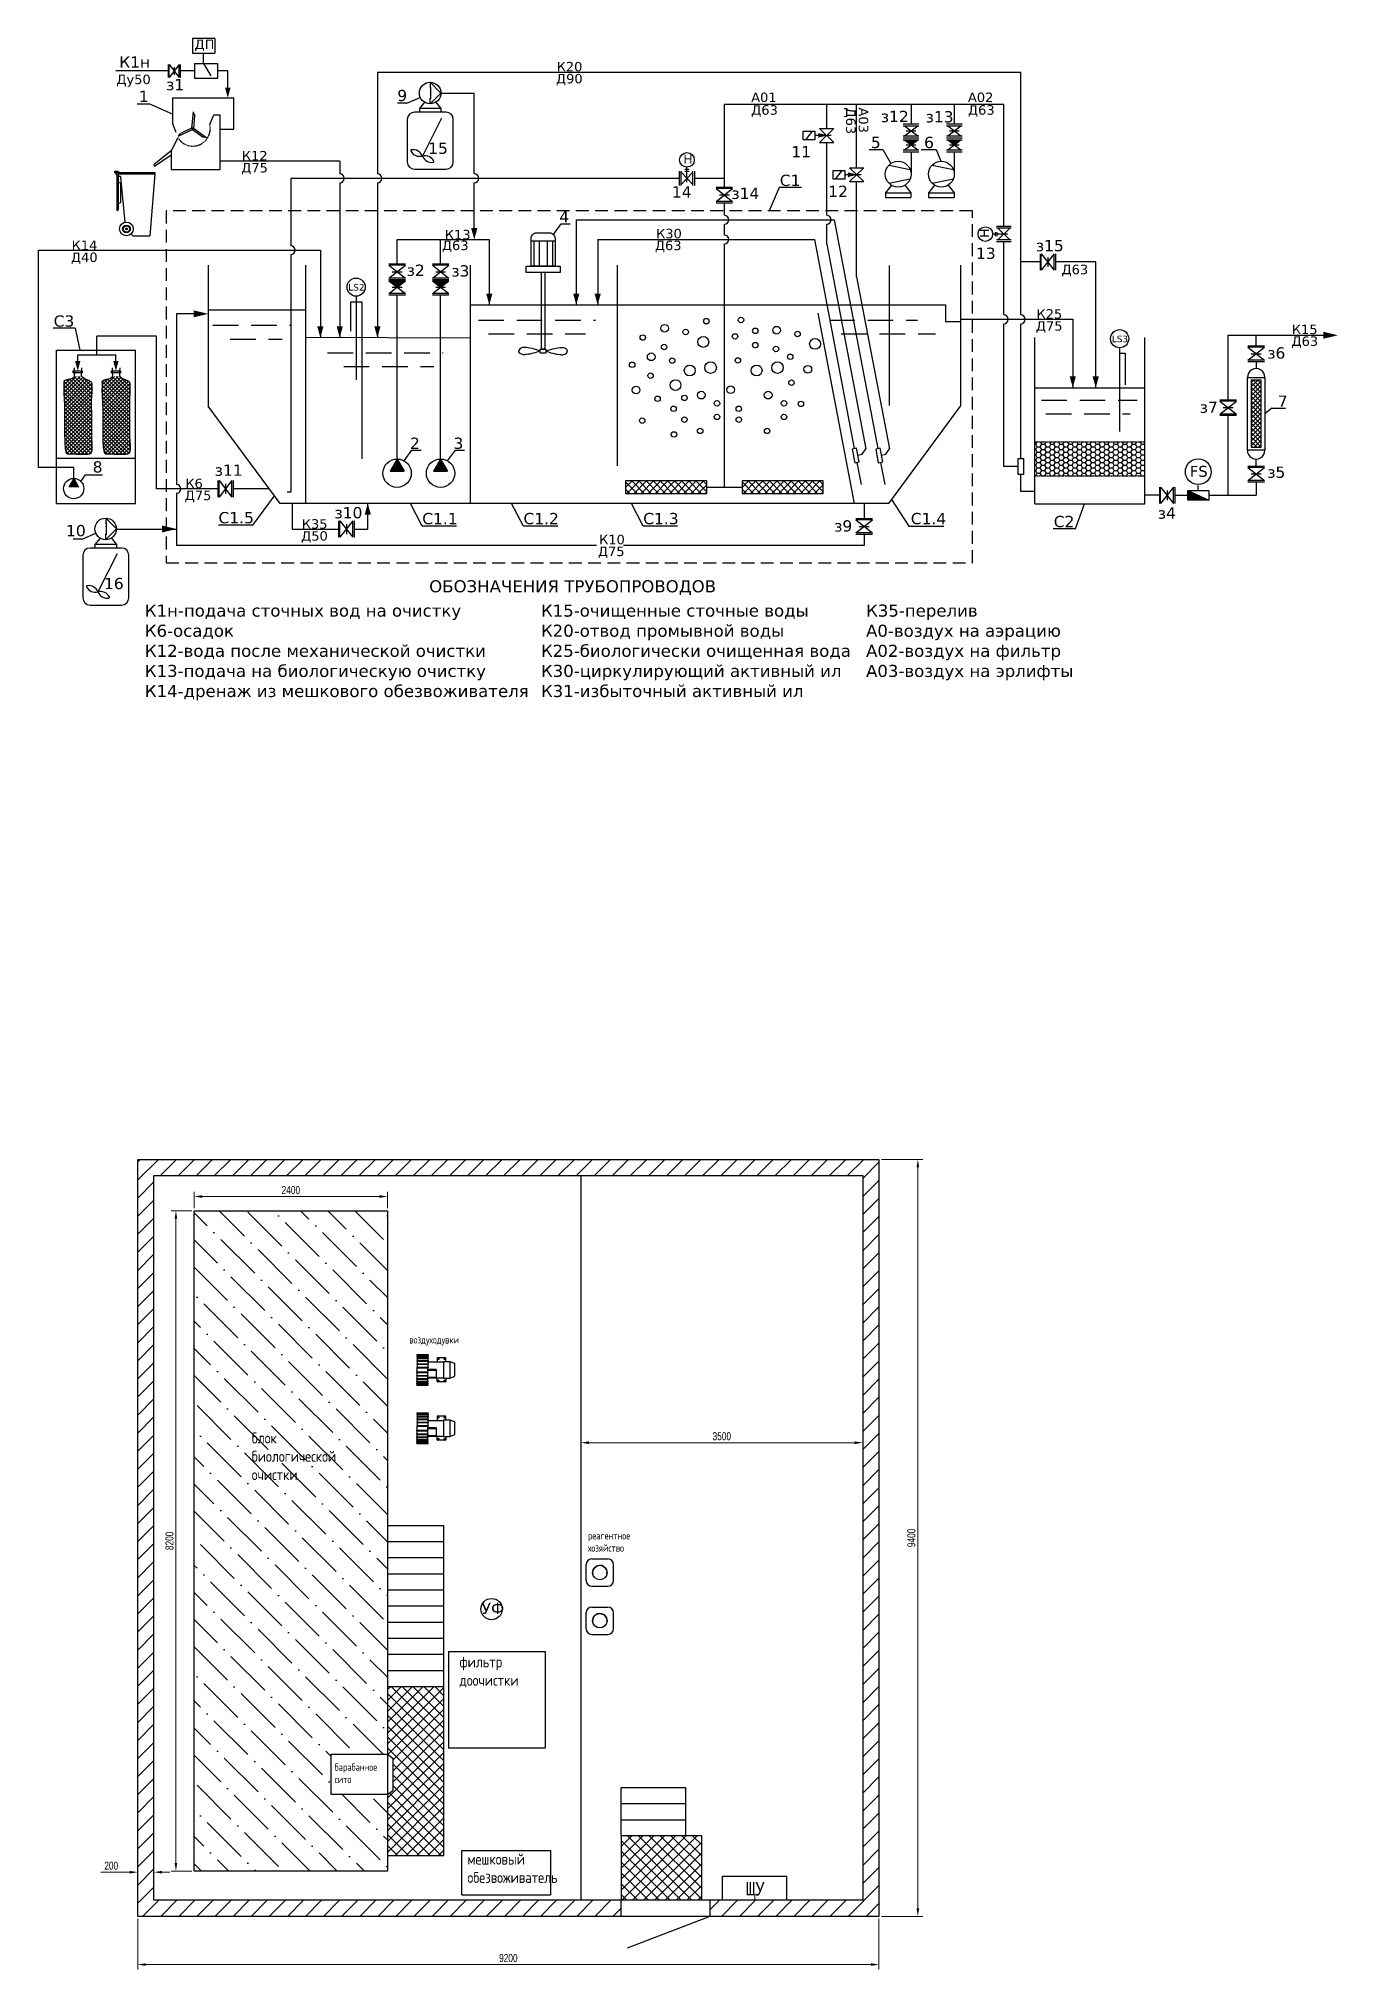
# Model space of a CAD drawing. Extents: x 66481 to 140959, y -26392 to 8472.
# Drawn here: x 66481 to 82651, y -15505 to 8472 of the extents above; entities outside this region: 1.
import ezdxf

# ---------------------------------------------------------------- set-up
doc = ezdxf.new("R2010")
doc.units = 0
for name, pattern in [('DASHED', [0.75, 0.5, -0.25]), ('DASHED2', [9.525, 6.35, -3.175]), ('HIDDEN2', [4.7625, 3.175, -1.5875])]:
    doc.linetypes.add(name, pattern=pattern)
doc.layers.get('0').update_dxf_attribs({"linetype": 'CONTINUOUS'})
doc.layers.get('DEFPOINTS').update_dxf_attribs({"linetype": 'CONTINUOUS'})
for name, color, linetype in [('1', 7, 'CONTINUOUS'), ('SILNA', 7, 'CONTINUOUS'), ('Оборуд', 143, 'CONTINUOUS')]:
    doc.layers.add(name, color=color, linetype=linetype)
doc.layers.add('А-Размеры', color=4, linetype='CONTINUOUS', lineweight=20)
doc.styles.add('1', font='romanc.shx', dxfattribs={"width": 0.8})
doc.styles.add('MONARCH', font='monarch', dxfattribs={"width": 0.77})
doc.styles.get("Standard").update_dxf_attribs({"font": 'romans.shx'})
doc.styles.add('VPTXT', font='monotxt.shx', dxfattribs={"width": 0.8})
doc.dimstyles.get("Standard").update_dxf_attribs({"dimtxt": 50, "dimasz": 30, "dimexe": 20, "dimexo": 10, "dimgap": 10, "dimtad": 1, "dimtoh": 1, "dimdec": 0, "dimzin": 0, "dimdsep": 46, "dimtxsty": 'MONARCH', "dimcen": 10, "dimclrd": 256, "dimclre": 256, "dimclrt": 256, "dimadec": 0, "dimazin": 0, "dimtfac": 1, "dimtdec": 0, "dimtofl": 0, "dimtmove": 0, "dimatfit": 3, "dimfxl": 1, "dimtolj": 1, "dimtzin": 0, "dimlwd": -1, "dimlwe": -1, "dimarcsym": 0})
pattern_1 = [(45, (-111309.243, -111265.508), (-23.348666, 23.348666), []), (135, (-111309.243, -111265.508), (-23.348666, -23.348666), [])]
pattern_2 = [(45, (-110835.62, -111265.508), (-23.348666, 23.348666), []), (135, (-110835.62, -111265.508), (-23.348666, -23.348666), [])]

msp = doc.modelspace()

# ---------------------------------------------------------------- texts
at = {"layer": '1', "linetype": 'ByBlock', "style": 'VPTXT', "width": 0.8}
msp.add_text('ЩУ', height=168, dxfattribs=at).set_placement((75260.6, -14587.5))
at = {"layer": '1', "ltscale": 15}
for s, insert, char_height, width, attachment_point in [('{\\fVerdana|b0|i0|c204|p34;ДП}', (68415.4, 8460.1), 117.6, 239.768, 1), ('{\\fVerdana|b0|i0|c204|p34;К1н}', (67480.2, 8250.4), 140, 285.438, 1), ('{\\fVerdana|b0|i0|c204|p34;К20}', (72910.2, 8182.7), 117.6, 239.768, 1), ('{\\fVerdana|b0|i0|c204|p34;Ду50}', (67445.3, 8024.1), 117.6, 239.768, 1), ('{\\fVerdana|b0|i0|c204|p34;з1}', (68062.6, 7970.7), 140, 285.438, 1), ('{\\fVerdana|b0|i0|c204|p34;Д90}', (72902.1, 8033.9), 117.6, 239.768, 1), ('{\\fVerdana|b0|i0|c204|p34;1}', (67723.9, 7824.9), 140, 285.438, 1), ('{\\fVerdana|b0|i0|c204|p34;9}', (70932.3, 7835.8), 140, 285.438, 1), ('{\\fVerdana|b0|i0|c204|p34;А01}', (75325.3, 7802), 117.6, 239.768, 1), ('{\\fVerdana|b0|i0|c204|p34;А02}', (78015.7, 7802), 117.6, 239.768, 1), ('{\\fVerdana|b0|i0|c204|p34;Д63}', (75325.3, 7644.6), 117.6, 239.768, 1), ('{\\fVerdana|b0|i0|c204|p34;з12}', (77281.2, 7575), 140, 285.438, 3), ('{\\fVerdana|b0|i0|c204|p34;з13}', (77837, 7571.1), 140, 285.438, 3), ('{\\fVerdana|b0|i0|c204|p34;Д63}', (78015.7, 7644.6), 117.6, 239.768, 1), ('{\\fVerdana|b0|i0|c204|p34;5}', (76932.9, 7253.1), 140, 285.438, 3), ('{\\fVerdana|b0|i0|c204|p34;6}', (77593.2, 7253.1), 140, 285.438, 3), ('{\\fVerdana|b0|i0|c204|p34;К12}', (69003.1, 7076.4), 117.6, 239.768, 1), ('{\\fVerdana|b0|i0|c204|p34;15}', (71559.9, 7180.6), 140, 285.438, 3), ('{\\fVerdana|b0|i0|c204|p34;11}', (76067.6, 7136.5), 140, 285.438, 3), ('{\\fVerdana|b0|i0|c204|p34;Д75}', (68995, 6927.6), 117.6, 239.768, 1), ('{\\fVerdana|b0|i0|c204|p34;С1}', (75680.2, 6781.7), 140, 285.438, 1), ('{\\fVerdana|b0|i0|c204|p34;14}', (74585.6, 6638.6), 140, 285.438, 3), ('{\\fVerdana|b0|i0|c204|p34;з14}', (75425.6, 6620.6), 140, 285.438, 3), ('{\\fVerdana|b0|i0|c204|p34;12}', (76526.1, 6645.3), 140, 285.438, 3), ('{\\fVerdana|b0|i0|c204|p34;4}', (73065.1, 6329.7), 140, 285.438, 3), ('{\\fVerdana|b0|i0|c204|p34;К13}', (71522.2, 6096.9), 117.6, 239.768, 1), ('{\\fVerdana|b0|i0|c204|p34;К30}', (74144.5, 6109.5), 117.6, 239.768, 1), ('{\\fVerdana|b0|i0|c204|p34;Д40}', (66881.6, 5815.5), 117.6, 239.768, 1), ('{\\fVerdana|b0|i0|c204|p34;К14}', (66889.6, 5964.3), 117.6, 239.768, 1), ('{\\fVerdana|b0|i0|c204|p34;Д63}', (71486.1, 5963.1), 117.6, 239.768, 1), ('{\\fVerdana|b0|i0|c204|p34;Д63}', (74129.7, 5962.6), 117.6, 239.768, 1), ('{\\fVerdana|b0|i0|c204|p34;13}', (78359.8, 5875.8), 140, 285.438, 3), ('{\\fVerdana|b0|i0|c204|p34;з15}', (78858.9, 5971.3), 140, 285.438, 1), ('{\\fVerdana|b0|i0|c204|p34;з2}', (71048.9, 5665.6), 140, 285.438, 1), ('{\\fVerdana|b0|i0|c204|p34;з3}', (71603, 5657.2), 140, 285.438, 1), ('{\\fVerdana|b0|i0|c204|p34;Д63}', (79176.6, 5663.6), 117.6, 239.768, 1), ('{\\fVerdana|b0|i0|c204|p34;С3}', (66667, 5034.7), 140, 285.438, 1), ('{\\fVerdana|b0|i0|c204|p34;К25}', (78866.9, 5111.8), 117.6, 239.768, 1), ('{\\fVerdana|b0|i0|c204|p34;Д75}', (78858.8, 4962.9), 117.6, 239.768, 1), ('{\\fVerdana|b0|i0|c204|p34;К15}', (82036.2, 4919.4), 117.6, 239.768, 1), ('{\\fVerdana|b0|i0|c204|p34;з6}', (81731.4, 4638.3), 140, 285.438, 1), ('{\\fVerdana|b0|i0|c204|p34;Д63}', (82031.3, 4773.6), 117.6, 239.768, 1), ('{\\fVerdana|b0|i0|c204|p34;з7}', (80893.3, 3964.6), 140, 285.438, 1), ('{\\fVerdana|b0|i0|c204|p34;7}', (81984.1, 4039.8), 140, 285.438, 3), ('{\\fVerdana|b0|i0|c204|p34;2}', (71212.6, 3516.9), 140, 285.438, 3), ('{\\fVerdana|b0|i0|c204|p34;3}', (71752.1, 3516.9), 140, 285.438, 3), ('{\\fVerdana|b0|i0|c204|p34;8}', (67273.7, 3223.2), 140, 285.438, 3), ('{\\fVerdana|b0|i0|c204|p34;з11}', (68666.6, 3182.6), 140, 285.438, 1), ('{\\fVerdana|b0|i0|c204|p34;з5}', (81731.2, 3157.7), 140, 285.438, 1), ('{\\fVerdana|b0|i0|c204|p34;К6}', (68301.5, 3006.6), 117.6, 239.768, 1), ('{\\fVerdana|b0|i0|c204|p34;Д75}', (68293.5, 2857.8), 117.6, 239.768, 1), ('{\\fVerdana|b0|i0|c204|p34;з10}', (70153, 2654.4), 140, 285.438, 1), ('{\\fVerdana|b0|i0|c204|p34;з4}', (80372.2, 2649.2), 140, 285.438, 1), ('{\\fVerdana|b0|i0|c204|p34;10}', (66820.9, 2431.7), 140, 285.438, 1), ('{\\fVerdana|b0|i0|c204|p34;С1.5}', (68713.4, 2592.8), 140, 285.438, 1), ('{\\fVerdana|b0|i0|c204|p34;К35}', (69746.7, 2503.6), 117.6, 239.768, 1), ('{\\fVerdana|b0|i0|c204|p34;С1.1}', (71242.3, 2581.5), 140, 285.438, 1), ('{\\fVerdana|b0|i0|c204|p34;С1.2}', (72498.7, 2581.5), 140, 285.438, 1), ('{\\fVerdana|b0|i0|c204|p34;С1.3}', (73985.2, 2581.5), 140, 285.438, 1), ('{\\fVerdana|b0|i0|c204|p34;з9}', (76355.5, 2490.2), 140, 285.438, 1), ('{\\fVerdana|b0|i0|c204|p34;С1.4}', (77306.5, 2581.5), 140, 285.438, 1), ('{\\fVerdana|b0|i0|c204|p34;С2}', (79080.7, 2544.7), 140, 285.438, 1), ('{\\fVerdana|b0|i0|c204|p34;Д50}', (69738.7, 2354.8), 117.6, 239.768, 1), ('{\\fVerdana|b0|i0|c204|p34;Д75}', (73422.2, 2163.4), 117.6, 239.768, 1), ('{\\fVerdana|b0|i0|c204|p34;К10}', (73437, 2310.2), 117.6, 239.768, 1), ('{\\fVerdana|b0|i0|c204|p34;16}', (67536.4, 1775.1), 140, 285.438, 3), ('{\\fVerdana|b0|i0|c204|p34;ОБОЗНАЧЕНИЯ ТРУБОПРОВОДОВ}', (71328.1, 1745.7), 149.76, 3771.573, 1), ('{\\fVerdana|b0|i0|c204|p34;К1н-подача сточных вод на очистку\\PК6-осадок\\PК12-вода после механической очистки\\PК13-подача на биологическую очистку\\PК14-дренаж из мешкового обезвоживателя}', (67798.4, 1443.5), 149.76, 5021.057, 1), ('{\\fVerdana|b0|i0|c204|p34;К15-очищенные сточные воды\\PК20-отвод промывной воды\\PК25-биологически очищенная вода\\PК30-циркулирующий активный ил\\PК31-избыточный активный ил}', (72715.4, 1443.5), 149.76, 5021.057, 1), ('{\\fVerdana|b0|i0|c204|p34;К35-перелив\\PА0-воздух на аэрацию\\PА02-воздух на фильтр\\PА03-воздух на эрлифты}', (76751.2, 1443.5), 149.76, 5021.057, 1)]:
    msp.add_mtext(s, dxfattribs=dict(at, insert=insert, char_height=char_height, width=width, attachment_point=attachment_point))
at = {"layer": '1', "ltscale": 15, "char_height": 117.6, "width": 239.768, "attachment_point": 1, "rotation": 270}
for s, insert in [('{\\fVerdana|b0|i0|c204|p34;Д63}', (76621.1, 7616.3)), ('{\\fVerdana|b0|i0|c204|p34;А03}', (76778.6, 7616.3))]:
    msp.add_mtext(s, dxfattribs=dict(at, insert=insert))
at = {"layer": '1', "linetype": 'DASHED2', "ltscale": 15, "attachment_point": 1}
for s, insert, char_height, width in [('{\\fVerdana|b0|i0|c204|p34;Н}', (74483.3, 7030.8), 112, 228.351), ('{\\fVerdana|b0|i0|c204|p34;LS2}', (70324.3, 5423.7), 80.511, 164.149), ('{\\fVerdana|b0|i0|c204|p34;LS3}', (79801.3, 4782.6), 80.511, 164.149), ('{\\fVerdana|b0|i0|c0|p34;FS}', (80769.3, 3165.6), 134.4, 274.021)]:
    msp.add_mtext(s, dxfattribs=dict(at, insert=insert, char_height=char_height, width=width))
at = {"layer": '1', "linetype": 'DASHED2', "ltscale": 15, "insert": (78166.9, 5998.9), "char_height": 112, "width": 228.351, "attachment_point": 1, "rotation": 90}
msp.add_mtext('{\\fVerdana|b0|i0|c204|p34;Н}', dxfattribs=at)
at = {"layer": '1', "color": 4, "linetype": 'HIDDEN2', "ltscale": 50, "attachment_point": 1, "style": '1'}
for s, insert, char_height in [('воздуходувки', (71081.6, -7642), 91), ('блок биологической очистки', (69125.5, -8838.1), 136.5), ('реагентное хозяйство', (73299.5, -10074.9), 91), ('фильтр доочистки', (71704.8, -11619.1), 136.5), ('барабанное сито', (70154.9, -12947.9), 91), ('мешковый\\Pобезвоживатель', (71802.6, -14067.6), 136.5), ('барабанное сито', (140556.2, -26205.2), 70)]:
    msp.add_mtext_dynamic_manual_height_columns(s, width=367.779, gutter_width=1250, heights=[0], dxfattribs=dict(at, insert=insert, char_height=char_height))
at = {"layer": 'Оборуд', "linetype": 'DASHED2', "ltscale": 15, "insert": (71978.4, -10952.6), "char_height": 140, "width": 285.438, "attachment_point": 1}
msp.add_mtext('{\\fVerdana|b0|i0|c204|p34;УФ}', dxfattribs=at)

# ---------------------------------------------------------------- blocks, each defined once
blk = doc.blocks.new('*D537')
at = {"layer": 'DEFPOINTS', "color": 0, "ltscale": 50, "transparency": 16777216}
for p in [(67711, -14847), (76911, -14847), (76911, -15445)]:
    blk.add_point(p, dxfattribs=at)
at = {"layer": 'А-Размеры', "ltscale": 50, "transparency": 16777216}
for p, q in [((67711, -14877), (67711, -15505)), ((76911, -14877), (76911, -15505)), ((67811, -15445), (76811, -15445))]:
    blk.add_line(p, q, dxfattribs=at)
for points in [[(67811, -15429), (67811, -15462), (67711, -15445)], [(76811, -15429), (76811, -15462), (76911, -15445)]]:
    blk.add_solid(points, dxfattribs=at)
at = {"layer": 'А-Размеры', "ltscale": 50, "transparency": 16777216, "insert": (72311, -15365), "char_height": 100, "attachment_point": 5, "style": 'MONARCH'}
blk.add_mtext('\\A1;9200', dxfattribs=at)
blk = doc.blocks.new('*D538')
at = {"layer": 'DEFPOINTS', "color": 0, "ltscale": 50, "transparency": 16777216}
for p in [(76911, -5447), (77394, -5447), (76911, -14847)]:
    blk.add_point(p, dxfattribs=at)
at = {"layer": 'А-Размеры', "ltscale": 50, "transparency": 16777216}
for p, q in [((76941, -5447), (77454, -5447)), ((77394, -14747), (77394, -5547)), ((76941, -14847), (77454, -14847))]:
    blk.add_line(p, q, dxfattribs=at)
for points in [[(77378, -5547), (77411, -5547), (77394, -5447)], [(77378, -14747), (77411, -14747), (77394, -14847)]]:
    blk.add_solid(points, dxfattribs=at)
at = {"layer": 'А-Размеры', "ltscale": 50, "transparency": 16777216, "insert": (77314, -10147), "char_height": 100, "attachment_point": 5, "rotation": 90, "style": 'MONARCH'}
blk.add_mtext('\\A1;9400', dxfattribs=at)
blk = doc.blocks.new('*D539')
at = {"layer": 'DEFPOINTS', "color": 0, "ltscale": 50, "transparency": 16777216}
for p in [(67711, -14298), (67711, -14338), (67911, -14338)]:
    blk.add_point(p, dxfattribs=at)
at = {"layer": 'А-Размеры', "ltscale": 50, "transparency": 16777216}
for p, q in [((67611, -14298), (67253, -14298)), ((67711, -14308), (67711, -14238)), ((67911, -14308), (67911, -14238)), ((68011, -14298), (68111, -14298))]:
    blk.add_line(p, q, dxfattribs=at)
for points in [[(67611, -14282), (67611, -14315), (67711, -14298)], [(68011, -14282), (68011, -14315), (67911, -14298)]]:
    blk.add_solid(points, dxfattribs=at)
at = {"layer": 'А-Размеры', "ltscale": 50, "transparency": 16777216, "insert": (67382, -14218), "char_height": 100, "attachment_point": 5, "style": 'MONARCH'}
blk.add_mtext('\\A1;200', dxfattribs=at)
blk = doc.blocks.new('*D540')
at = {"layer": 'DEFPOINTS', "color": 0, "ltscale": 50, "transparency": 16777216}
for p in [(68411, -6084), (68185, -14284), (68411, -14284)]:
    blk.add_point(p, dxfattribs=at)
at = {"layer": 'А-Размеры', "ltscale": 50, "transparency": 16777216}
for p, q in [((68381, -6084), (68125, -6084)), ((68185, -6184), (68185, -14184)), ((68381, -14284), (68125, -14284))]:
    blk.add_line(p, q, dxfattribs=at)
for points in [[(68168, -6184), (68201, -6184), (68185, -6084)], [(68168, -14184), (68201, -14184), (68185, -14284)]]:
    blk.add_solid(points, dxfattribs=at)
at = {"layer": 'А-Размеры', "ltscale": 50, "transparency": 16777216, "insert": (68105, -10184), "char_height": 100, "attachment_point": 5, "rotation": 90, "style": 'MONARCH'}
blk.add_mtext('\\A1;8200', dxfattribs=at)
blk = doc.blocks.new('*D541')
at = {"layer": 'DEFPOINTS', "color": 0, "ltscale": 50, "transparency": 16777216}
for p in [(70811, -5908), (68411, -6084), (70811, -6084)]:
    blk.add_point(p, dxfattribs=at)
at = {"layer": 'А-Размеры', "ltscale": 50, "transparency": 16777216}
for p, q in [((68411, -6054), (68411, -5848)), ((68511, -5908), (70711, -5908)), ((70811, -6054), (70811, -5848))]:
    blk.add_line(p, q, dxfattribs=at)
for points in [[(68511, -5891), (68511, -5924), (68411, -5908)], [(70711, -5891), (70711, -5924), (70811, -5908)]]:
    blk.add_solid(points, dxfattribs=at)
at = {"layer": 'А-Размеры', "ltscale": 50, "transparency": 16777216, "insert": (69611, -5828), "char_height": 100, "attachment_point": 5, "style": 'MONARCH'}
blk.add_mtext('\\A1;2400', dxfattribs=at)
blk = doc.blocks.new('*D542')
at = {"layer": 'DEFPOINTS', "color": 0, "ltscale": 50, "transparency": 16777216}
for p in [(73211, -8937), (76711, -8937), (76711, -8965)]:
    blk.add_point(p, dxfattribs=at)
at = {"layer": 'А-Размеры', "ltscale": 50, "transparency": 16777216}
for p, q in [((73211, -8967), (73211, -9025)), ((73311, -8965), (76611, -8965)), ((76711, -8967), (76711, -9025))]:
    blk.add_line(p, q, dxfattribs=at)
for points in [[(73311, -8948), (73311, -8981), (73211, -8965)], [(76611, -8948), (76611, -8981), (76711, -8965)]]:
    blk.add_solid(points, dxfattribs=at)
at = {"layer": 'А-Размеры', "ltscale": 50, "transparency": 16777216, "insert": (74961, -8885), "char_height": 100, "attachment_point": 5, "style": 'MONARCH'}
blk.add_mtext('\\A1;3500', dxfattribs=at)

# ---------------------------------------------------------------- dimensions: what is measured, and where the dimension line sits
at = {"layer": 'А-Размеры', "ltscale": 50}
for base, p1, p2, picture, middle in [((77394.2, -5446.7), (76911.4, -14846.7), (76911.4, -5446.7), '*D538', (77314.2, -10146.7)), ((68184.6, -14284.2), (68411.4, -6084.2), (68411.4, -14284.2), '*D540', (68104.6, -10184.2))]:
    dim = msp.add_linear_dim(base=base, p1=p1, p2=p2, angle=90, dimstyle='Standard', override={"dimscale": 100, "dimtxt": 1, "dimasz": 1, "dimexe": 0.6, "dimexo": 0.3, "dimgap": 0.3, "dimcen": 2}, dxfattribs=at)
    dim.commit()
    dim.dimension.update_dxf_attribs({"geometry": picture, "text_midpoint": middle})
for base, p1, p2, picture, middle in [((70811.4, -5907.6), (68411.4, -6084.2), (70811.4, -6084.2), '*D541', (69611.4, -5827.6)), ((76711.4, -8964.6), (73211.4, -8936.8), (76711.4, -8936.8), '*D542', (74961.4, -8884.6)), ((67711.4, -14298.3), (67911.4, -14337.6), (67711.4, -14337.6), '*D539', (67382.4, -14218.3)), ((76911.4, -15445.3), (67711.4, -14846.7), (76911.4, -14846.7), '*D537', (72311.4, -15365.3))]:
    dim = msp.add_linear_dim(base=base, p1=p1, p2=p2, dimstyle='Standard', override={"dimscale": 100, "dimtxt": 1, "dimasz": 1, "dimexe": 0.6, "dimexo": 0.3, "dimgap": 0.3, "dimcen": 2}, dxfattribs=at)
    dim.commit()
    dim.dimension.update_dxf_attribs({"geometry": picture, "text_midpoint": middle})

# ---------------------------------------------------------------- hatches: boundary and pattern name
at = {"layer": '1', "ltscale": 0.3}
h = msp.add_hatch(color=256, dxfattribs=at)
h.dxf.hatch_style = 1
h.paths.add_polyline_path([(77228.4, 7210.8), (77310.4, 7148.2), (77392.3, 7210.8)])
h = msp.add_hatch(color=256, dxfattribs=at)
h.dxf.hatch_style = 1
h.paths.add_polyline_path([(77764.8, 7210.8), (77846.7, 7148.2), (77928.7, 7210.8)])
at = {"layer": '1', "ltscale": 50}
h = msp.add_hatch(color=256, dxfattribs=at)
h.dxf.hatch_style = 1
h.paths.add_polyline_path([(70828.8, 5465.5), (70930.9, 5385.5), (71033, 5465.5)])
h = msp.add_hatch(color=256, dxfattribs=at)
h.dxf.hatch_style = 1
h.paths.add_polyline_path([(71368.3, 5465.5), (71470.4, 5385.5), (71572.5, 5465.5)])
at = {"layer": '1', "ltscale": 1000}
h = msp.add_hatch(dxfattribs=at)
h.set_pattern_fill('ANSI37', color=256, scale=10.4, style=0)
h.set_pattern_definition(pattern_1)
edge = h.paths.add_edge_path()
edge.add_spline(control_points=[(66793, 4204.5), (66793, 4205.1), (66794.7, 4247.4), (66933.9, 4226.3), (66922.2, 4299.8), (66920.1, 4320.5)], knot_values=[48.2338074, 48.2338074, 48.2338074, 48.2338074, 49.6709821, 154.6362862, 198.0167709, 198.0167709, 198.0167709, 198.0167709], degree=3, periodic=0)
edge.add_line((66920.1, 4320.5), (66930.8, 4320.5))
edge.add_line((66930.8, 4320.5), (66930.8, 4277.5))
edge.add_line((66930.8, 4277.5), (67008.8, 4277.5))
edge.add_line((67008.8, 4277.5), (67008.8, 4320.5))
edge.add_line((67008.8, 4320.5), (67013.8, 4320.5))
edge.add_spline(control_points=[(67013.8, 4320.5), (67012.7, 4304.9), (67011.3, 4241.6), (67107, 4233.9), (67134.4, 4204.5)], knot_values=[1796.4961455, 1796.4961455, 1796.4961455, 1796.4961455, 1830.5691321, 1932.4303297, 1932.4303297, 1932.4303297, 1932.4303297], degree=3, periodic=0)
edge.add_line((67134.4, 4204.5), (66793, 4204.5))
h = msp.add_hatch(dxfattribs=at)
h.set_pattern_fill('ANSI37', color=256, scale=10.4, style=0)
h.set_pattern_definition(pattern_2)
edge = h.paths.add_edge_path()
edge.add_spline(control_points=[(67266.6, 4204.5), (67266.6, 4205.1), (67268.4, 4247.4), (67407.5, 4226.3), (67395.8, 4299.8), (67393.7, 4320.5)], knot_values=[48.2338074, 48.2338074, 48.2338074, 48.2338074, 49.6709821, 154.6362862, 198.0167709, 198.0167709, 198.0167709, 198.0167709], degree=3, periodic=0)
edge.add_line((67393.7, 4320.5), (67404.4, 4320.5))
edge.add_line((67404.4, 4320.5), (67404.4, 4277.5))
edge.add_line((67404.4, 4277.5), (67482.4, 4277.5))
edge.add_line((67482.4, 4277.5), (67482.4, 4320.5))
edge.add_line((67482.4, 4320.5), (67487.4, 4320.5))
edge.add_spline(control_points=[(67487.4, 4320.5), (67486.4, 4304.9), (67484.9, 4241.6), (67580.7, 4233.9), (67608, 4204.5)], knot_values=[1796.4961455, 1796.4961455, 1796.4961455, 1796.4961455, 1830.5691321, 1932.4303297, 1932.4303297, 1932.4303297, 1932.4303297], degree=3, periodic=0)
edge.add_line((67608, 4204.5), (67266.6, 4204.5))
h = msp.add_hatch(dxfattribs=at)
h.set_pattern_fill('ANSI37', color=256, scale=10.4, style=0)
h.set_pattern_definition(pattern_1)
edge = h.paths.add_edge_path()
edge.add_spline(control_points=[(66793.4, 4122.6), (66792, 4073.7), (66802.7, 3943.2), (66803.2, 3711.9), (66801.6, 3500.9), (66810.7, 3368), (66825.2, 3311.4), (66895, 3315), (66972.5, 3311.7), (67048.1, 3308.7), (67102, 3313.3), (67141.6, 3320.6), (67149.7, 3399.9), (67135.8, 3522.9), (67144.2, 3709.2), (67137.3, 3883.1), (67137.2, 4005.5), (67145.5, 4073.8), (67143.4, 4109.4), (67143.1, 4122.6)], knot_values=[339.41609, 339.41609, 339.41609, 339.41609, 487.5997716, 727.3389829, 1039.2543446, 1105.3324099, 1143.9197293, 1191.6649236, 1282.875455, 1394.261818, 1410.4499069, 1447.9889215, 1500.0491599, 1614.3520924, 1841.9412458, 2045.0807711, 2139.6627631, 2209.3937781, 2248.9978754, 2248.9978754, 2248.9978754, 2248.9978754], degree=3, periodic=0)
edge.add_line((67143.1, 4122.6), (66793.4, 4122.6))
edge = h.paths.add_edge_path()
edge.add_spline(control_points=[(67143.1, 4122.6), (67143, 4130.6), (67143.2, 4152.8), (67148.3, 4184.3), (67138.7, 4199.9), (67134.4, 4204.5)], knot_values=[2248.9978754, 2248.9978754, 2248.9978754, 2248.9978754, 2272.9992899, 2314.6482785, 2335.4449891, 2335.4449891, 2335.4449891, 2335.4449891], degree=3, periodic=0)
edge.add_line((67134.4, 4204.5), (66793, 4204.5))
edge.add_spline(control_points=[(66793, 4204.5), (66792.9, 4199.8), (66797.1, 4176.1), (66794.4, 4149.4), (66793.6, 4127.3), (66793.4, 4122.6)], knot_values=[257.4218021, 257.4218021, 257.4218021, 257.4218021, 272.4654239, 325.0775327, 339.41609, 339.41609, 339.41609, 339.41609], degree=3, periodic=0)
edge.add_line((66793.4, 4122.6), (67143.1, 4122.6))
h = msp.add_hatch(dxfattribs=at)
h.set_pattern_fill('ANSI37', color=256, scale=10.4, style=0)
h.set_pattern_definition(pattern_2)
edge = h.paths.add_edge_path()
edge.add_spline(control_points=[(67267, 4122.6), (67265.6, 4073.7), (67276.3, 3943.2), (67276.8, 3711.9), (67275.2, 3500.9), (67284.3, 3368), (67298.8, 3311.4), (67368.6, 3315), (67446.1, 3311.7), (67521.7, 3308.7), (67575.6, 3313.3), (67615.2, 3320.6), (67623.4, 3399.9), (67609.4, 3522.9), (67617.8, 3709.2), (67610.9, 3883.1), (67610.8, 4005.5), (67619.1, 4073.8), (67617, 4109.4), (67616.8, 4122.6)], knot_values=[339.41609, 339.41609, 339.41609, 339.41609, 487.5997716, 727.3389829, 1039.2543446, 1105.3324099, 1143.9197293, 1191.6649236, 1282.875455, 1394.261818, 1410.4499069, 1447.9889215, 1500.0491599, 1614.3520924, 1841.9412458, 2045.0807711, 2139.6627631, 2209.3937781, 2248.9978754, 2248.9978754, 2248.9978754, 2248.9978754], degree=3, periodic=0)
edge.add_line((67616.8, 4122.6), (67267, 4122.6))
edge = h.paths.add_edge_path()
edge.add_spline(control_points=[(67616.8, 4122.6), (67616.6, 4130.6), (67616.8, 4152.8), (67621.9, 4184.3), (67612.3, 4199.9), (67608, 4204.5)], knot_values=[2248.9978754, 2248.9978754, 2248.9978754, 2248.9978754, 2272.9992899, 2314.6482785, 2335.4449891, 2335.4449891, 2335.4449891, 2335.4449891], degree=3, periodic=0)
edge.add_line((67608, 4204.5), (67266.6, 4204.5))
edge.add_spline(control_points=[(67266.6, 4204.5), (67266.5, 4199.8), (67270.7, 4176.1), (67268.1, 4149.4), (67267.2, 4127.3), (67267, 4122.6)], knot_values=[257.4218021, 257.4218021, 257.4218021, 257.4218021, 272.4654239, 325.0775327, 339.41609, 339.41609, 339.41609, 339.41609], degree=3, periodic=0)
edge.add_line((67267, 4122.6), (67616.8, 4122.6))
at = {"layer": '1'}
h = msp.add_hatch(dxfattribs=at)
h.set_pattern_fill('ANSI37', color=256, scale=12.5, angle=-90, style=0)
h.set_pattern_definition([(315, (57141.758, 15229.793), (28.0633, 28.0633), []), (45, (57141.758, 15229.793), (-28.0633, 28.0633), [])])
h.paths.add_polyline_path([(81534.3, 3393), (81652.3, 3393), (81652.3, 4232.7), (81534.3, 4232.7)])
at = {"layer": '1', "ltscale": 0.4}
h = msp.add_hatch(dxfattribs=at)
h.set_pattern_fill('HONEY', color=256, scale=300)
h.set_pattern_definition([(0, (-121992.16, 61435.523), (56.25, 32.4759526), [37.5, -75]), (120, (-121992.16, 61435.523), (-56.25, 32.4759526), [37.5, -75]), (60, (-121992.16, 61435.523), (1e-14, 64.9519053), [-75, 37.5])])
h.paths.add_polyline_path([(79029.8, 3463), (78847.5, 3463), (78847.5, 3042), (79029.8, 3042)])
h.paths.add_polyline_path([(79177.3, 3463), (79029.8, 3463), (79029.8, 3042), (79177.3, 3042)])
h.paths.add_polyline_path([(79581.6, 3463), (79177.3, 3463), (79177.3, 3042), (79581.6, 3042)])
h.paths.add_polyline_path([(80212.3, 3463), (79581.6, 3463), (79581.6, 3042), (80212.3, 3042)])
at = {"layer": '1', "ltscale": 0.3}
h = msp.add_hatch(color=256, dxfattribs=at)
h.dxf.hatch_style = 1
h.paths.add_polyline_path([(70930.9, 3250.9), (70844.4, 3098.7), (71016.1, 3098.7)])
h = msp.add_hatch(color=256, dxfattribs=at)
h.dxf.hatch_style = 1
h.paths.add_polyline_path([(71470.4, 3250.9), (71383.9, 3098.7), (71555.6, 3098.7)])
h = msp.add_hatch(color=256, dxfattribs=at)
h.dxf.hatch_style = 1
h.paths.add_polyline_path([(66916.4, 3009.6), (66854.6, 2900.7), (66977.4, 2900.7)])
at = {"layer": '1', "ltscale": 0.166667}
h = msp.add_hatch(dxfattribs=at)
h.set_pattern_fill('ANSI37', color=256, scale=500)
h.set_pattern_definition([(45, (-222652.71, 116510.11), (-44.194174, 44.194174), []), (135, (-222652.71, 116510.11), (-44.194174, -44.194174), [])])
h.paths.add_polyline_path([(74773, 2824.3), (74773, 2978.2), (73766.8, 2978.2), (73766.8, 2824.3)])
h = msp.add_hatch(dxfattribs=at)
h.set_pattern_fill('ANSI37', color=256, scale=500)
h.set_pattern_definition([(45, (-221207.764, 116510.11), (-44.194174, 44.194174), []), (135, (-221207.764, 116510.11), (-44.194174, -44.194174), [])])
h.paths.add_polyline_path([(76217.9, 2824.3), (76217.9, 2978.2), (75211.7, 2978.2), (75211.7, 2824.3)])
at = {"layer": '1', "ltscale": 0.5}
msp.add_hatch(color=256, dxfattribs=at).paths.add_polyline_path([(80745.4, 2860.1), (80745.4, 2740), (81004.7, 2740)])
at = {"layer": '1', "ltscale": 50}
h = msp.add_hatch(dxfattribs=at)
h.set_pattern_fill('ANSI31', color=256, scale=50)
h.paths.add_polyline_path([(76911.4, -5446.7), (67711.4, -5446.7), (67711.4, -14846.7), (73711.4, -14846.7), (73711.4, -14646.7), (67911.4, -14646.7), (67911.4, -5646.7), (76711.4, -5646.7), (76711.4, -14646.7), (74811.4, -14646.7), (74811.4, -14846.7), (76911.4, -14846.7)])
h = msp.add_hatch(dxfattribs=at)
h.set_pattern_fill('ANSI36', color=256, scale=75, angle=90)
h.paths.add_polyline_path([(70811.4, -6084.2), (68411.4, -6084.2), (68411.4, -14284.2), (70811.4, -14284.2), (70811.4, -13334.2), (70111.4, -13334.2), (70111.4, -12834.2), (70811.4, -12834.2)])
h.paths.add_polyline_path([(69091.3, -9489.7), (70386.8, -9489.7), (70386.8, -8803.9), (69091.3, -8803.9)], flags=24)
h = msp.add_hatch(dxfattribs=at)
h.set_pattern_fill('ANSI37', color=256, scale=30)
h.paths.add_polyline_path([(71511.4, -11996.1), (70811.4, -11996.1), (70811.4, -12834.2), (70876.7, -12884), (70876.7, -13284.4), (70811.4, -13334.2), (70811.4, -14091.9), (71511.4, -14091.9)])
h = msp.add_hatch(dxfattribs=at)
h.set_pattern_fill('ANSI37', color=256, scale=30)
h.paths.add_polyline_path([(74711.4, -13846.7), (73711.4, -13846.7), (73711.4, -14646.7), (74711.4, -14646.7)])

# ---------------------------------------------------------------- linework, layer by layer
at = {"color": 1}
for p, q in [((68411.4, -6084.2), (70811.4, -6084.2)), ((68411.4, -14284.2), (68411.4, -6084.2)), ((70811.4, -6084.2), (70811.4, -14284.2)), ((70811.4, -14284.2), (68411.4, -14284.2))]:
    msp.add_line(p, q, dxfattribs=at)
at = {"layer": '1', "ltscale": 0.166667}
for p, q in [((68666, 8471.8), (68388.5, 8471.8)), ((68388.5, 8471.8), (68388.5, 8290.4)), ((68666, 8471.8), (68666, 8290.4)), ((70685.7, 8056.8), (70685.7, 6791.4)), ((68141.7, 7736.5), (68141.7, 7419.1)), ((71473.8, 7794.3), (71887.9, 7794.3)), ((67704.9, 7662.5), (67853.8, 7662.5)), ((68383.8, 7359), (68403.1, 7563.2)), ((68401.7, 7548.8), (68420.3, 7516.7)), ((68405, 7354.7), (68420.3, 7516.7)), ((68605, 7403.7), (68655, 7524.5)), ((68655, 7524.5), (68729.1, 7524.5)), ((71049.1, 7668.8), (70936.3, 7668.8)), ((74992.4, 6626.4), (74992.4, 7659.5)), ((74992.4, 7659.5), (78460.7, 7659.5)), ((68210, 7238.6), (68124.7, 7079.9)), ((68141.7, 7419.1), (68182.5, 7311.2)), ((68394.4, 7342.8), (68208, 7257.3)), ((68221.1, 7263.4), (68239.6, 7295.5)), ((68387.6, 7363.3), (68239.6, 7295.5)), ((68388.9, 7343.9), (68521.5, 7249.7)), ((68403.2, 7360), (68570.4, 7241.3)), ((68558.6, 7249.7), (68521.5, 7249.7)), ((68124.7, 7079.9), (67914.8, 6909.7)), ((67917.8, 6889.7), (68124.7, 7028.6)), ((76787.8, 7095.2), (76959.1, 7095.2)), ((76959.1, 7095.2), (77060, 6921.2)), ((77436.8, 7095.2), (77619.4, 7095.2)), ((77619.4, 7095.2), (77680.8, 6948.5)), ((67913.2, 6897.6), (67917.8, 6889.7)), ((70217.8, 6950.5), (70217.8, 6791.4)), ((70217.8, 6680.3), (70217.8, 4758.2)), ((70685.7, 6680.3), (70685.7, 4758.2)), ((75674.6, 6621.8), (75548.2, 6335)), ((74992.4, 6277.4), (74992.4, 6434.3)), ((72869.8, 6040.5), (72966.8, 6171.8)), ((72966.8, 6171.8), (73079.6, 6171.8)), ((73154.3, 6221.8), (73154.3, 5164.5)), ((74992.4, 6032.9), (74992.4, 6166.3)), ((76356.8, 6221.8), (76898.5, 3379.9)), ((69977.4, 5844.3), (69977.4, 4758.2)), ((70930.9, 5977.4), (72074.6, 5977.4)), ((72074.6, 5977.4), (72074.6, 5164.5)), ((73419.9, 5977.4), (73419.9, 5164.5)), ((74992.4, 2901.2), (74992.4, 5921.8)), ((76110.1, 5977.4), (76605.2, 3379.9)), ((76263.1, 5917.1), (76746.9, 3379)), ((68585.1, 5657.9), (68585.1, 3909.3)), ((69792.6, 5657.9), (69792.6, 2700.1)), ((71836.3, 5657.9), (71836.3, 2700.1)), ((73660.6, 5657.9), (73660.6, 3165.4)), ((77039.7, 5652.3), (77039.7, 3916.3)), ((77925, 5657.9), (77925, 3909.3)), ((76633.2, 5514.4), (77040.2, 3379)), ((69792.6, 5099.6), (68585.1, 5099.6)), ((71836.3, 5164.5), (77738.6, 5164.5)), ((76152.9, 5060.8), (76602.8, 2700.1)), ((77738.6, 5164.5), (77738.6, 4960)), ((77738.6, 4960), (77925, 4960)), ((77925, 4985.8), (79316.9, 4985.8)), ((71836.3, 4753.3), (69792.6, 4758.2)), ((81246, 4787.9), (82427.4, 4787.9)), ((81593.1, 4655.4), (81593.1, 4787.9)), ((69477.9, 2700.1), (68585.1, 3909.3)), ((77032.3, 2700.1), (77925, 3909.3)), ((81786.7, 3881.9), (81700.8, 3812.3)), ((81786.7, 3881.9), (81958, 3881.9)), ((71017.4, 3227.8), (71114.3, 3359)), ((71114.3, 3359), (71227.1, 3359)), ((71556.9, 3227.8), (71653.8, 3359)), ((71653.8, 3359), (71766.6, 3359)), ((76637.7, 3209.3), (76690.2, 2934.1)), ((76931, 3209.3), (76983.5, 2934.1)), ((74773, 2901.2), (75211.7, 2901.2)), ((80875, 2860.1), (80875.1, 2920.7)), ((81593.1, 2969.3), (81593.1, 2800.1)), ((77032.3, 2700.1), (69477.9, 2700.1)), ((70566, 2381.3), (70566, 2700.1)), ((71242.8, 2416.3), (71094.8, 2700.1)), ((72499.2, 2416.3), (72351.2, 2700.1)), ((73985.7, 2416.3), (73837.7, 2700.1)), ((76727.4, 2700.1), (76727.4, 2511)), ((77067, 2747.2), (77282.8, 2417.5)), ((81004.7, 2800.1), (81593.1, 2800.1)), ((69138, 2427.6), (68713.9, 2427.6)), ((71666.9, 2416.3), (71242.8, 2416.3)), ((72923.3, 2416.3), (72499.2, 2416.3)), ((74409.8, 2416.3), (73985.7, 2416.3)), ((77282.8, 2417.5), (77715.4, 2417.5)), ((67021.7, 2256.4), (66908.9, 2256.4)), ((67446.5, 2381.9), (68191.6, 2381.9)), ((73404, 2178.1), (68191.6, 2178.1)), ((76727.4, 2178.1), (73739.8, 2178.1)), ((76727.4, 2318.9), (76727.4, 2178.1))]:
    msp.add_line(p, q, dxfattribs=at)
at = {"layer": '1', "ltscale": 0.4}
for p, q in [((68388.5, 8290.4), (68666, 8290.4)), ((68416.3, 8164.4), (68416.3, 7977.1)), ((68527.2, 8164.4), (68527.2, 8290.4)), ((68527.2, 8164.4), (68616.2, 8010.2)), ((68086.6, 8071), (67437.1, 8070.8)), ((68416.3, 8070.8), (68237.7, 8070.8)), ((68828.4, 8070.8), (68702.5, 8070.8)), ((68828.4, 7861.1), (68828.4, 8070.8)), ((68902.8, 7347.6), (68902.8, 7736.5)), ((68141.7, 7534.3), (67853.8, 7662.5)), ((68729.1, 7347.6), (68902.8, 7347.6)), ((68124.7, 7079.9), (68124.7, 6844.8)), ((68124.7, 6844.8), (68729.1, 6844.8)), ((72593.2, 5958.7), (72890.3, 5958.7)), ((72626, 5958.7), (72626, 5644.3)), ((72691.6, 5958.7), (72691.6, 5644.3)), ((72792, 5958.7), (72792, 5644.3)), ((72857.6, 5958.7), (72857.6, 5644.3)), ((70352.5, 5204.6), (70421.5, 5204.6)), ((70421.5, 5272.8), (70421.5, 4234.7)), ((70421.5, 5204.6), (70490.6, 5204.6)), ((70490.6, 5204.6), (70490.6, 3255.1)), ((66703.5, 4602.8), (67682.5, 4602.8)), ((78847.5, 2696.4), (78847.5, 4758.4)), ((79898.5, 4631.8), (79898.5, 3593.6)), ((79898.5, 4563.5), (79967.6, 4563.5)), ((79967.6, 4563.5), (79967.6, 4172.2)), ((80212.3, 2696.4), (80212.3, 4758.4)), ((66966, 4469.7), (66966, 4545.8)), ((66966, 4545.8), (67439.6, 4545.8)), ((67439.6, 4469.7), (67439.6, 4545.8)), ((78847.5, 4136), (80212.3, 4136)), ((67005.3, 2972.4), (67062.1, 3053.1)), ((67062.1, 3053.1), (67274.8, 3053.1)), ((78847.5, 2696.4), (80212.3, 2696.4)), ((80391.6, 2800.1), (80212.3, 2800.1)), ((80583.7, 2800.1), (80745.4, 2800.1)), ((71734.5, -14030.7), (72834.5, -14030.7)), ((71734.5, -14580.7), (71734.5, -14030.7)), ((72834.5, -14030.7), (72834.5, -14580.7)), ((74969.5, -14346.7), (75769.5, -14346.7)), ((74969.5, -14646.7), (74969.5, -14346.7)), ((75769.5, -14646.7), (75769.5, -14346.7)), ((71734.5, -14580.7), (72834.5, -14580.7))]:
    msp.add_line(p, q, dxfattribs=at)
at = {"layer": '1'}
for p, q in [((68086.6, 8151.3), (68086.6, 7990.7)), ((68099.2, 7990.7), (68099.2, 8151.3)), ((68099.2, 8151.3), (68225.1, 7990.7)), ((68225.1, 8151.3), (68099.2, 7990.7)), ((68162.1, 8119.2), (68162.1, 8022.8)), ((68162.1, 8119.2), (68162.1, 8022.3)), ((68225.1, 7990.7), (68225.1, 8151.3)), ((68237.7, 8151.3), (68237.7, 7990.7)), ((71271.6, 7682.6), (71207.5, 7602.1)), ((71477, 7602.1), (71410.4, 7685.1)), ((71057.1, 7468.8), (71057.1, 6939.3)), ((71538.3, 7557.9), (71146.2, 7557.9)), ((71481.8, 7485), (71244, 7013.7)), ((71627.4, 6939.3), (71627.4, 7468.8)), ((76351.9, 7354.1), (76174.3, 7182.9)), ((76351.9, 7182.9), (76174.3, 7354.1)), ((77406.8, 7407.9), (77213.3, 7407.9)), ((77406.8, 7383.7), (77213.3, 7383.7)), ((77406.8, 7258.5), (77213.3, 7258.5)), ((77406.8, 7235), (77213.3, 7235)), ((77406.8, 7210.8), (77213.3, 7210.8)), ((77392.3, 7383.7), (77228.4, 7258.5)), ((77392.3, 7258.5), (77228.4, 7383.7)), ((77392.3, 7210.8), (77228.4, 7085.6)), ((77392.3, 7085.6), (77228.4, 7210.8)), ((77369.2, 7321.1), (77251, 7321.1)), ((77943.2, 7407.9), (77749.7, 7407.9)), ((77943.2, 7383.7), (77749.7, 7383.7)), ((77943.2, 7258.5), (77749.7, 7258.5)), ((77943.2, 7235), (77749.7, 7235)), ((77943.2, 7210.8), (77749.7, 7210.8)), ((77928.7, 7383.7), (77764.8, 7258.5)), ((77928.7, 7258.5), (77764.8, 7383.7)), ((77928.7, 7210.8), (77764.8, 7085.6)), ((77928.7, 7085.6), (77764.8, 7210.8)), ((77905.6, 7321.1), (77787.3, 7321.1)), ((77406.8, 7085.6), (77213.3, 7085.6)), ((77406.8, 7062.1), (77213.3, 7062.1)), ((77369.2, 7148.2), (77251, 7148.2)), ((77943.2, 7085.6), (77749.7, 7085.6)), ((77943.2, 7062.1), (77749.7, 7062.1)), ((77905.6, 7148.2), (77787.3, 7148.2)), ((71146.2, 6850.2), (71538.3, 6850.2)), ((74433.9, 6647.1), (74433.9, 6826.3)), ((74455.6, 6647.1), (74455.6, 6826.3)), ((74602, 6660.5), (74455.6, 6812.3)), ((74455.6, 6660.5), (74602, 6812.3)), ((74602, 6647.1), (74602, 6826.3)), ((74624.4, 6647.1), (74624.4, 6826.3)), ((76722, 6867.5), (76544.4, 6696.2)), ((76722, 6696.2), (76544.4, 6867.5)), ((74890.3, 6626.4), (75094.5, 6626.4)), ((75094.5, 6610.4), (74890.3, 6610.4)), ((74890.3, 6450.3), (75094.5, 6610.4)), ((74890.3, 6610.4), (75094.5, 6450.3)), ((74931.1, 6530.4), (75053.6, 6530.4)), ((74931.1, 6530.4), (75054.2, 6530.4)), ((77066.3, 6651.3), (76990.5, 6556.1)), ((77233.1, 6651.3), (77308.9, 6556.1)), ((77602.6, 6651.3), (77526.8, 6556.1)), ((77769.5, 6651.3), (77845.3, 6556.1)), ((75094.5, 6450.3), (74890.3, 6450.3)), ((74890.3, 6434.3), (75094.5, 6434.3)), ((78550.5, 6140), (78371.4, 6140)), ((78550.5, 6117.6), (78371.4, 6117.6)), ((78537.1, 6117.6), (78385.3, 5971.3)), ((78537.1, 5971.3), (78385.3, 6117.6)), ((78550.5, 5971.3), (78371.4, 5971.3)), ((78550.5, 5949.5), (78371.4, 5949.5)), ((78910.8, 5800.3), (78910.8, 5596.1)), ((78926.8, 5596.1), (78926.8, 5800.3)), ((78926.8, 5800.3), (79086.9, 5596.1)), ((79086.9, 5800.3), (78926.8, 5596.1)), ((79006.8, 5759.4), (79006.8, 5636.9)), ((79006.8, 5759.4), (79006.8, 5636.3)), ((79086.9, 5596.1), (79086.9, 5800.3)), ((79102.9, 5800.3), (79102.9, 5596.1)), ((70828.8, 5673.6), (71033, 5673.6)), ((71033, 5657.6), (70828.8, 5657.6)), ((70828.8, 5497.5), (71033, 5657.6)), ((70828.8, 5657.6), (71033, 5497.5)), ((70869.6, 5577.6), (70992.1, 5577.6)), ((70869.6, 5577.6), (70992.7, 5577.6)), ((71368.3, 5673.6), (71572.5, 5673.6)), ((71572.5, 5657.6), (71368.3, 5657.6)), ((71368.3, 5497.5), (71572.5, 5657.6)), ((71368.3, 5657.6), (71572.5, 5497.5)), ((71409.1, 5577.6), (71531.7, 5577.6)), ((71409.1, 5577.6), (71532.3, 5577.6)), ((71033, 5497.5), (70828.8, 5497.5)), ((70828.8, 5481.5), (71033, 5481.5)), ((71033, 5465.5), (70828.8, 5465.5)), ((70828.8, 5305.4), (71033, 5465.5)), ((70828.8, 5465.5), (71033, 5305.4)), ((71033, 5305.4), (70828.8, 5305.4)), ((70828.8, 5289.4), (71033, 5289.4)), ((70869.6, 5385.5), (70992.1, 5385.5)), ((70869.6, 5385.5), (70992.7, 5385.5)), ((71572.5, 5497.5), (71368.3, 5497.5)), ((71368.3, 5481.5), (71572.5, 5481.5)), ((71572.5, 5465.5), (71368.3, 5465.5)), ((71368.3, 5305.4), (71572.5, 5465.5)), ((71368.3, 5465.5), (71572.5, 5305.4)), ((71572.5, 5305.4), (71368.3, 5305.4)), ((71368.3, 5289.4), (71572.5, 5289.4)), ((71409.1, 5385.5), (71531.7, 5385.5)), ((71409.1, 5385.5), (71532.3, 5385.5)), ((81491, 4655.4), (81695.2, 4655.4)), ((81695.2, 4639.4), (81491, 4639.4)), ((81491, 4479.3), (81695.2, 4639.4)), ((81491, 4639.4), (81695.2, 4479.3)), ((81531.8, 4559.3), (81654.3, 4559.3)), ((81531.8, 4559.3), (81655, 4559.3)), ((81695.2, 4479.3), (81491, 4479.3)), ((81491, 4463.3), (81695.2, 4463.3)), ((81143.9, 3986.1), (81348.1, 3986.1)), ((81348.1, 3970.1), (81143.9, 3970.1)), ((81143.9, 3810), (81348.1, 3970.1)), ((81143.9, 3970.1), (81348.1, 3810)), ((81184.7, 3890), (81307.3, 3890)), ((81184.7, 3890), (81307.9, 3890)), ((81348.1, 3810), (81143.9, 3810)), ((81143.9, 3794), (81348.1, 3794)), ((70930.9, 3250.9), (70844.4, 3098.7)), ((70930.9, 3250.9), (71016.1, 3098.7)), ((71470.4, 3250.9), (71383.9, 3098.7)), ((71470.4, 3250.9), (71555.6, 3098.7)), ((81491, 3161.4), (81695.2, 3161.4)), ((81695.2, 3145.4), (81491, 3145.4)), ((81491, 2985.3), (81695.2, 3145.4)), ((81491, 3145.4), (81695.2, 2985.3)), ((66916.4, 3009.6), (66854.6, 2900.7)), ((66916.4, 3009.6), (66977.4, 2900.7)), ((68703.9, 2983), (68703.9, 2778.8)), ((68719.9, 2778.8), (68719.9, 2983)), ((68719.9, 2983), (68880, 2778.8)), ((68880, 2983), (68719.9, 2778.8)), ((68799.9, 2942.2), (68799.9, 2819.7)), ((68799.9, 2942.2), (68799.9, 2819)), ((68880, 2778.8), (68880, 2983)), ((68896, 2983), (68896, 2778.8)), ((80391.6, 2902.2), (80391.6, 2698)), ((80407.6, 2698), (80407.6, 2902.2)), ((80407.6, 2902.2), (80567.7, 2698)), ((80567.7, 2902.2), (80407.6, 2698)), ((80567.7, 2698), (80567.7, 2902.2)), ((80583.7, 2902.2), (80583.7, 2698)), ((81695.2, 2985.3), (81491, 2985.3)), ((81491, 2969.3), (81695.2, 2969.3)), ((81531.8, 3065.3), (81654.3, 3065.3)), ((81531.8, 3065.3), (81655, 3065.3)), ((80487.6, 2861.3), (80487.6, 2738.8)), ((80487.6, 2861.3), (80487.6, 2738.2)), ((70204.8, 2483.4), (70204.8, 2279.2)), ((70220.9, 2279.2), (70220.9, 2483.4)), ((70220.9, 2483.4), (70380.9, 2279.2)), ((70380.9, 2483.4), (70220.9, 2279.2)), ((70300.9, 2442.6), (70300.9, 2320.1)), ((70300.9, 2442.6), (70300.9, 2319.4)), ((70380.9, 2279.2), (70380.9, 2483.4)), ((70397, 2483.4), (70397, 2279.2)), ((76625, 2511), (76829.2, 2511)), ((76829.2, 2495), (76625, 2495)), ((76625, 2334.9), (76829.2, 2495)), ((76625, 2495), (76829.2, 2334.9)), ((76665.8, 2415), (76788.4, 2415)), ((76665.8, 2415), (76789, 2415)), ((67244.2, 2270.2), (67180.2, 2189.7)), ((67449.7, 2189.7), (67383.1, 2272.7)), ((76829.2, 2334.9), (76625, 2334.9)), ((76625, 2318.9), (76829.2, 2318.9)), ((67029.8, 2056.4), (67029.8, 1526.9)), ((67511, 2145.5), (67118.9, 2145.5)), ((67454.4, 2072.6), (67216.6, 1601.3)), ((67600.1, 1526.9), (67600.1, 2056.4)), ((67118.9, 1437.8), (67511, 1437.8))]:
    msp.add_line(p, q, dxfattribs=at)
at = {"layer": '1', "ltscale": 50}
for p, q in [((70685.7, 8056.8), (78671, 8056.8)), ((78671, 5041.3), (78671, 8056.8)), ((71049.1, 7668.8), (71217.7, 7742.2)), ((71887.9, 6791.4), (71887.9, 7794.3)), ((76263.1, 7354.1), (76263.1, 7659.5)), ((76633.2, 6867.5), (76633.2, 7659.5)), ((78460.7, 6140), (78460.7, 7659.5)), ((76263.1, 6277.4), (76263.1, 7182.9)), ((70217.8, 6950.5), (68729.1, 6950.5)), ((69610.8, 6735.9), (69610.8, 5899.8)), ((74433.9, 6735.9), (69610.8, 6735.9)), ((74992.4, 6735.9), (74624.4, 6735.9)), ((71887.9, 6118.2), (71887.9, 6680.3)), ((76633.2, 5514.4), (76633.2, 6696.2)), ((73154.3, 6221.8), (76356.8, 6221.8)), ((76263.1, 5917.1), (76263.1, 6166.3)), ((66480.6, 3147.6), (66480.6, 5844.3)), ((66480.6, 5844.3), (69977.4, 5844.3)), ((69610.8, 5788.7), (69610.8, 2839.9)), ((70930.9, 5673.6), (70930.9, 5977.4)), ((71470.4, 5673.6), (71470.4, 5977.4)), ((73419.9, 5977.4), (76110.1, 5977.4)), ((78460.7, 5041.3), (78460.7, 5949.5)), ((78910.8, 5697.8), (78671, 5697.8)), ((79602.2, 5697.8), (79102.9, 5697.8)), ((79602.2, 4136), (79602.2, 5697.8)), ((70930.9, 3250.9), (70930.9, 5289.4)), ((71470.4, 3250.9), (71470.4, 5289.4)), ((68404.7, 5053.7), (68191.6, 5053.7)), ((68191.6, 5053.7), (68191.6, 2936.2)), ((70352.5, 5204.6), (70352.5, 4838.8)), ((66935.8, 4874.7), (66991.7, 4602.8)), ((78460.7, 3159.1), (78460.7, 4930.2)), ((78671, 3258.9), (78671, 4930.2)), ((79316.9, 4985.8), (79316.9, 4136)), ((67941.8, 4777.5), (67202.8, 4777.5)), ((67202.8, 4545.8), (67202.8, 4777.5)), ((67941.8, 2880.6), (67941.8, 4777.5)), ((81246, 3986.1), (81246, 4787.9)), ((81246, 2800.1), (81246, 3794)), ((76704, 3309.7), (76746.9, 3379)), ((76997.3, 3309.7), (77040.2, 3379)), ((66916.4, 3147.6), (66480.6, 3147.6)), ((66916.4, 3009.6), (66916.4, 3147.6)), ((76649.8, 3299.8), (76704, 3309.7)), ((76943.1, 3299.8), (76997.3, 3309.7)), ((78638.1, 3159.1), (78460.7, 3159.1)), ((68703.9, 2880.6), (67941.8, 2880.6)), ((69344.6, 2880.6), (68896, 2880.6)), ((78671, 2847.2), (78671, 3059.2)), ((68191.6, 2825.1), (68191.6, 2178.1)), ((69138, 2427.6), (69407.8, 2795)), ((69610.8, 2839.9), (69566, 2839.9)), ((69626.1, 2700.1), (69626.1, 2381.3)), ((78847.5, 2847.2), (78671, 2847.2)), ((79349.6, 2384.8), (79461.1, 2696.4)), ((67021.7, 2256.4), (67190.3, 2329.8)), ((69626.1, 2381.3), (70204.8, 2381.3)), ((70397, 2381.3), (70566, 2381.3)), ((67711.4, -5446.7), (76911.4, -5446.7)), ((67711.4, -14846.7), (67711.4, -5446.7)), ((76911.4, -5446.7), (76911.4, -14846.7)), ((67911.4, -14646.7), (67911.4, -5646.7)), ((67911.4, -5646.7), (76711.4, -5646.7)), ((73211.4, -5646.7), (73211.4, -14646.7)), ((76711.4, -5646.7), (76711.4, -14646.7)), ((71511.4, -9996.1), (70811.4, -9996.1)), ((71511.4, -14091.9), (71511.4, -9996.1)), ((71511.4, -10196.1), (70811.4, -10196.1)), ((71511.4, -10396.1), (70811.4, -10396.1)), ((71511.4, -10596.1), (70811.4, -10596.1)), ((71511.4, -10796.1), (70811.4, -10796.1)), ((71511.4, -10996.1), (70811.4, -10996.1)), ((71511.4, -11196.1), (70811.4, -11196.1)), ((71511.4, -11396.1), (70811.4, -11396.1)), ((71511.4, -11596.1), (70811.4, -11596.1)), ((71569.7, -11558.9), (72769.7, -11558.9)), ((71569.7, -11558.9), (71569.7, -12758.9)), ((72769.7, -11558.9), (72769.7, -12758.9)), ((71511.4, -11796.1), (70811.4, -11796.1)), ((71511.4, -11996.1), (70811.4, -11996.1)), ((70811.4, -12834.2), (70876.7, -12884)), ((70876.7, -12884), (70876.7, -13284.4)), ((72769.7, -12758.9), (71569.7, -12758.9)), ((70811.4, -13334.2), (70876.7, -13284.4)), ((73711.4, -13846.7), (73711.4, -13246.7)), ((73711.4, -13246.7), (74511.4, -13246.7)), ((74511.4, -13246.7), (74511.4, -13846.7)), ((73711.4, -13446.7), (74511.4, -13446.7)), ((73711.4, -13646.7), (74511.4, -13646.7)), ((74711.4, -13846.7), (73711.4, -13846.7)), ((73711.4, -13846.7), (73711.4, -14646.7)), ((74711.4, -14646.7), (74711.4, -13846.7)), ((74711.4, -13846.7), (74711.4, -13846.7)), ((70811.4, -14091.9), (71511.4, -14091.9)), ((76911.4, -14846.7), (67711.4, -14846.7)), ((76711.4, -14646.7), (67911.4, -14646.7)), ((73711.4, -14846.7), (73711.4, -14646.7)), ((74811.4, -14846.7), (73784.8, -15241.9)), ((74811.4, -14646.7), (74811.4, -14846.7))]:
    msp.add_line(p, q, dxfattribs=at)
at = {"layer": '1', "ltscale": 10}
for p, q in [((71473.8, 7795.6), (71340.2, 7929.3)), ((71340.2, 7929.3), (71340.2, 7858.2)), ((71473.8, 7795.6), (71340.2, 7662)), ((71340.2, 7662), (71340.2, 7733)), ((71350.3, 7722.6), (71350.3, 7869.5)), ((77035, 6900.3), (77298.9, 6846.9)), ((77035, 6676.1), (77298.9, 6729.6)), ((77571.3, 6900.3), (77835.3, 6846.9)), ((77571.3, 6676.1), (77835.3, 6729.6)), ((81593.1, 4463.3), (81593.1, 4375.3)), ((81593.1, 3161.4), (81593.1, 3249.3)), ((67446.5, 2383.2), (67312.9, 2516.9)), ((67312.9, 2516.9), (67312.9, 2445.8)), ((67323, 2310.2), (67323, 2457.1)), ((67446.5, 2383.2), (67312.9, 2249.6)), ((67312.9, 2249.6), (67312.9, 2320.6))]:
    msp.add_line(p, q, dxfattribs=at)
at = {"layer": '1', "ltscale": 0.3}
for p, q in [((68141.7, 7736.5), (68902.8, 7736.5)), ((68729.1, 7524.5), (68729.1, 6844.8)), ((77310, 7659.5), (77310, 7407.9)), ((77846.4, 7659.5), (77846.4, 7407.9)), ((77310, 7062.1), (77310, 6789.5)), ((77846.4, 7062.1), (77846.4, 6789.5)), ((76990.5, 6556.1), (76990.5, 6497.2)), ((76990.5, 6556.1), (77308.9, 6556.1)), ((76990.5, 6497.2), (77308.9, 6497.2)), ((77308.9, 6556.1), (77308.9, 6497.2)), ((77526.8, 6556.1), (77526.8, 6497.2)), ((77526.8, 6556.1), (77845.3, 6556.1)), ((77526.8, 6497.2), (77845.3, 6497.2)), ((77845.3, 6556.1), (77845.3, 6497.2)), ((70844.4, 3098.7), (71016.1, 3098.7)), ((71383.9, 3098.7), (71555.6, 3098.7))]:
    msp.add_line(p, q, dxfattribs=at)
at = {"layer": '1', "ltscale": 0.5}
for p, q in [((76002.1, 7214.9), (76085.3, 7322.1)), ((76253.4, 7268.5), (76160, 7288.9)), ((76184.1, 7268.5), (76160, 7288.9)), ((76253.4, 7268.5), (76160, 7248.1)), ((76160, 7248.1), (76184.1, 7268.5)), ((76174.3, 7354.1), (76351.9, 7354.1)), ((76174.3, 7182.9), (76351.9, 7182.9)), ((74554.3, 6845.7), (74502.4, 6845.7)), ((74554.3, 6823), (74502.4, 6823)), ((76372.2, 6728.2), (76455.4, 6835.5)), ((76623.5, 6781.8), (76530, 6802.3)), ((76554.2, 6781.8), (76530, 6802.3)), ((76623.5, 6781.8), (76530, 6761.4)), ((76530, 6761.4), (76554.2, 6781.8)), ((76544.4, 6867.5), (76722, 6867.5)), ((76544.4, 6696.2), (76722, 6696.2)), ((78351.9, 6069.9), (78351.9, 6018)), ((78374.7, 6069.9), (78374.7, 6018)), ((80745.4, 2860.1), (81004.7, 2740))]:
    msp.add_line(p, q, dxfattribs=at)
at = {"layer": '1', "ltscale": 30}
for p, q in [((76319, 7268.5), (76115.9, 7268.5)), ((74528.3, 6689.1), (74528.3, 6874.9)), ((76689.1, 6781.8), (76485.9, 6781.8)), ((78508.5, 6043.9), (78322.7, 6043.9))]:
    msp.add_line(p, q, dxfattribs=at)
at = {"layer": '1', "ltscale": 1000}
for p, q in [((75949.1, 6621.8), (75674.6, 6621.8)), ((66935.8, 4874.7), (66661.3, 4874.7)), ((79349.6, 2384.8), (79075.1, 2384.8))]:
    msp.add_line(p, q, dxfattribs=at)
at = {"layer": '1', "linetype": 'HIDDEN2', "ltscale": 100}
for p, q in [((68642.1, 4912.5), (69616.4, 4912.5)), ((71938.9, 4977.4), (73390.8, 4977.4)), ((72064, 4804.5), (73269, 4804.5)), ((76296, 4977.4), (77391.5, 4977.4)), ((76443.7, 4804.5), (77614, 4804.5)), ((68858, 4739.7), (69503.7, 4739.7)), ((70065.8, 4571.2), (71500.6, 4571.2)), ((70267.8, 4398.3), (71387.9, 4398.3)), ((78927.4, 3983.5), (80117.1, 3983.5)), ((78982.2, 3810.6), (80028.9, 3810.6))]:
    msp.add_line(p, q, dxfattribs=at)
at = {"layer": '1', "linetype": 'Continuous'}
for p, q in [((66703.5, 2700.5), (66703.5, 4602.8)), ((67682.5, 2700.5), (67682.5, 4602.8)), ((66703.5, 2700.5), (67682.5, 2700.5))]:
    msp.add_line(p, q, dxfattribs=at)
at = {"layer": '1', "linetype": 'HIDDEN2', "ltscale": 0.15}
for p, q in [((78847.5, 3463), (80212.3, 3463)), ((78847.5, 3042), (80212.3, 3042))]:
    msp.add_line(p, q, dxfattribs=at)
at = {"layer": '1', "linetype": 'DASHED'}
msp.add_line((66703.5, 3262.8), (67682.5, 3262.8), dxfattribs=at)
at = {"layer": '1', "color": 3, "ltscale": 0.4}
msp.add_line((67041.9, 2883.8), (67043.1, 2883.8), dxfattribs=at)
at = {"layer": '1', "color": 4, "ltscale": 50}
for p, q in [((70111.4, -12834.2), (70811.4, -12834.2)), ((70111.4, -13334.2), (70111.4, -12834.2)), ((70811.4, -13334.2), (70111.4, -13334.2))]:
    msp.add_line(p, q, dxfattribs=at)
at = {"layer": '1', "ltscale": 0.4}
for points in [[(68416.3, 8164.4), (68702.5, 8164.4), (68702.5, 7977.1), (68416.3, 7977.1)], [(72762.1, 5567.5), (72762.1, 4615.7), (72721.5, 4615.7), (72721.5, 5567.5)]]:
    msp.add_lwpolyline(points, dxfattribs=at)
at = {"layer": '1', "ltscale": 0.3}
for points in [[(68828.4, 7736.5, 0, 67.8, 0), (68828.4, 7861.1, 42.4, 42.4, 0)], [(66966, 4345.1, 0, 67.8, 0), (66966, 4469.7, 42.4, 42.4, 0)], [(67439.6, 4345.1, 0, 67.8, 0), (67439.6, 4469.7, 42.4, 42.4, 0)]]:
    msp.add_lwpolyline(points, format="xyseb", dxfattribs=at)
at = {"layer": '1'}
for points in [[(71477, 7557.9), (71477, 7602.1), (71207.5, 7602.1), (71207.5, 7557.9)], [(67449.7, 2145.5), (67449.7, 2189.7), (67180.2, 2189.7), (67180.2, 2145.5)]]:
    msp.add_lwpolyline(points, dxfattribs=at)
at = {"layer": '1', "ltscale": 0.5}
for points in [[(75972.1, 7214.9), (75972.1, 7322.1), (76115.9, 7322.1), (76115.9, 7214.9)], [(76342.2, 6728.2), (76342.2, 6835.5), (76485.9, 6835.5), (76485.9, 6728.2)], [(80745.4, 2860.1), (81004.7, 2860.1), (81004.7, 2740), (80745.4, 2740)]]:
    msp.add_lwpolyline(points, close=True, dxfattribs=at)
at = {"layer": '1', "linetype": 'HIDDEN2', "ltscale": 50}
msp.add_lwpolyline([(78071.8, 6335), (68063.2, 6335), (68063.2, 1961), (78071.8, 1961)], close=True, dxfattribs=at)
at = {"layer": '1'}
for points in [[(71887.9, 6118.2, 77, 0, 0), (71887.9, 5977.4, 0, 0, 0)], [(72074.6, 5305.3, 77, 0, 0), (72074.6, 5164.5, 0, 0, 0)], [(73154.3, 5305.3, 77, 0, 0), (73154.3, 5164.5, 0, 0, 0)], [(73419.9, 5305.3, 77, 0, 0), (73419.9, 5164.5, 0, 0, 0)], [(68404.7, 5053.7, 86.4, 0, 0), (68585.1, 5053.7, 0, 0, 0)], [(69977.4, 4899.1, 77, 0, 0), (69977.4, 4758.2, 0, 0, 0)], [(70217.8, 4899.1, 77, 0, 0), (70217.8, 4758.2, 0, 0, 0)], [(70685.7, 4899.1, 77, 0, 0), (70685.7, 4758.2, 0, 0, 0)], [(82427.4, 4787.9, 86.4, 0, 0), (82607.9, 4787.9, 0, 0, 0)], [(79316.9, 4276.9, 77, 0, 0), (79316.9, 4136, 0, 0, 0)], [(79602.2, 4276.9, 77, 0, 0), (79602.2, 4136, 0, 0, 0)], [(70566, 2559.3, 77, 0, 0), (70566, 2700.1, 0, 0, 0)], [(68011.1, 2381.9, 86.4, 0, 0), (68191.6, 2381.9, 0, 0, 0)]]:
    msp.add_lwpolyline(points, format="xyseb", dxfattribs=at)
at = {"layer": '1', "ltscale": 0.4}
msp.add_lwpolyline([(72663.2, 6061), (72820.3, 6061, -0.4142136), (72890.3, 5991), (72890.3, 5644.3), (72593.2, 5644.3), (72593.2, 5991, -0.4142136)], format="xyb", close=True, dxfattribs=at)
for points in [[(72530.5, 5644.3), (72953.1, 5644.3), (72953.1, 5567.5), (72530.5, 5567.5)], [(72707.8, 4615.7), (72775.8, 4615.7), (72775.8, 4567.2), (72707.8, 4567.2)]]:
    msp.add_lwpolyline(points, close=True, dxfattribs=at)
at = {"layer": '1', "ltscale": 1000}
for points in [[(66910.7, 4345.1), (67021.3, 4345.1), (67021.3, 4320.5), (66910.7, 4320.5)], [(67384.3, 4345.1), (67495, 4345.1), (67495, 4320.5), (67384.3, 4320.5)]]:
    msp.add_lwpolyline(points, close=True, dxfattribs=at)
at = {"layer": '1'}
for points in [[(81700.8, 4262.8), (81700.8, 3361.8), (81485.3, 3361.8), (81485.3, 4262.8)], [(81652.3, 4232.7), (81652.3, 3393), (81534.3, 3393), (81534.3, 4232.7)]]:
    msp.add_lwpolyline(points, close=True, dxfattribs=at)
at = {"layer": '1', "ltscale": 50}
for points in [[(76610, 3204.2), (76665.5, 3214.3), (76634.2, 3385.2), (76578.7, 3375.1)], [(76903.3, 3204.2), (76958.8, 3214.3), (76927.5, 3385.2), (76872, 3375.1)], [(78638.1, 3258.9), (78703.9, 3258.9), (78703.9, 3059.2), (78638.1, 3059.2)]]:
    msp.add_lwpolyline(points, close=True, dxfattribs=at)
at = {"layer": '1', "ltscale": 0.166667}
for points in [[(73766.8, 2824.3), (74773, 2824.3), (74773, 2978.2), (73766.8, 2978.2)], [(75211.7, 2824.3), (76217.9, 2824.3), (76217.9, 2978.2), (75211.7, 2978.2)]]:
    msp.add_lwpolyline(points, close=True, dxfattribs=at)
at = {"layer": '1'}
for centre, radius in [((71340.2, 7795.6), 133.7), ((77149.7, 6788.2), 160.4), ((77686, 6788.2), 160.4), ((74251.9, 4875.4), 47.7), ((74512.7, 4828.1), 33.8), ((74769.1, 4963), 33.8), ((75124.8, 4773.8), 33.8), ((75198.7, 4977.4), 33.8), ((75377.2, 4842.8), 33.8), ((75640.4, 4850.8), 47.7), ((75901.3, 4803.4), 33.8), ((73979.6, 4759), 33.8), ((74084, 4520.3), 47.7), ((74244.7, 4641.7), 33.8), ((74730.2, 4705.3), 67.5), ((75376.6, 4665.3), 33.8), ((75633.2, 4617), 33.8), ((76118.7, 4680.7), 67.5), ((73848, 4421.7), 33.8), ((74076.8, 4286.6), 33.8), ((74344.9, 4472.9), 33.8), ((74562.3, 4350.2), 67.5), ((74821.4, 4385.8), 71.6), ((75160.3, 4475.8), 33.8), ((75393.2, 4350.2), 67.5), ((75652.3, 4385.8), 71.6), ((75810.2, 4520.5), 33.8), ((76028.3, 4365.3), 47.7), ((73896.9, 4107.7), 47.7), ((74386.3, 4168.7), 67.5), ((74705.2, 4044.4), 47.7), ((75070.4, 4111.2), 47.7), ((75536.1, 4044.4), 47.7), ((75825.5, 4198.6), 33.8), ((74162.6, 3999), 33.8), ((74361.6, 3875), 33.8), ((74496.6, 4010), 33.8), ((74901.6, 3942.5), 33.8), ((75171.6, 3875), 33.8), ((75732.5, 3942.5), 33.8), ((75942, 3935.9), 33.8), ((73973.4, 3726.7), 33.8), ((74496.6, 3740), 33.8), ((74692, 3599.9), 33.8), ((74901.6, 3773.7), 33.8), ((75171.6, 3740), 33.8), ((75523, 3599.9), 33.8), ((75732.5, 3773.7), 33.8), ((74367.4, 3555.7), 33.8), ((70930.1, 3074.6), 176.3), ((71469.6, 3074.6), 176.3), ((66915.9, 2883.5), 126.1), ((67312.9, 2383.2), 133.7)]:
    msp.add_circle(centre, radius, dxfattribs=at)
at = {"layer": '1', "ltscale": 0.3}
msp.add_circle((68393.8, 7353.9), 11.2, dxfattribs=at)
at = {"layer": '1', "ltscale": 0.5}
for centre, radius in [((74528.3, 6965.8), 90.9), ((78231.8, 6043.9), 90.9), ((80874.7, 3093.7), 160.1)]:
    msp.add_circle(centre, radius, dxfattribs=at)
at = {"layer": '1', "color": 0, "ltscale": 100}
for centre in [(70421.2, 5385.6), (79898.2, 4744.6)]:
    msp.add_circle(centre, 112.8, dxfattribs=at)
at = {"layer": '1'}
for centre, radius, start, end in [((71146.2, 7468.8), 89.1, 90, 180), ((71538.3, 7468.8), 89.1, 0, 90), ((71146.2, 6939.3), 89.1, 180, 270), ((71538.3, 6939.3), 89.1, 270, 0), ((81593.1, 4267.2), 107.8, 357.67129, 182.32871), ((81593.1, 3357.1), 107.9, 177.50774, 2.49226), ((67118.9, 2056.4), 89.1, 90, 180), ((67511, 2056.4), 89.1, 0, 90), ((67118.9, 1526.9), 89.1, 180, 270), ((67511, 1526.9), 89.1, 270, 0)]:
    msp.add_arc(centre, radius, start, end, dxfattribs=at)
at = {"layer": '1', "linetype": 'HIDDEN2', "ltscale": 0.02}
msp.add_arc((68393.8, 7353.9), 217, 212.10527, 13.25143, dxfattribs=at)
at = {"layer": '1', "ltscale": 0.4}
for centre, radius, start, end in [((71110.9, 7080.9), 10, 102.09048, 204.36024), ((71212.2, 7134), 124.4, 207.41228, 284.77783), ((71128.4, 6967.8), 124.4, 21.67111, 99.03842), ((71275.7, 6893.4), 124.4, 27.41095, 104.77826), ((71359.6, 7059.7), 124.4, 201.67154, 279.03709), ((71377, 6946.6), 10, 282.08913, 24.35889), ((67101, 1555.4), 124.4, 21.67111, 99.03842), ((67083.6, 1668.4), 10, 102.09048, 204.36024), ((67184.9, 1721.6), 124.4, 207.41228, 284.77783), ((67248.4, 1481), 124.4, 27.41095, 104.77826), ((67332.2, 1647.2), 124.4, 201.67154, 279.03709), ((67349.7, 1534.2), 10, 282.08913, 24.35889)]:
    msp.add_arc(centre, radius, start, end, dxfattribs=at)
at = {"layer": '1', "ltscale": 0.166667}
for centre, radius, start, end in [((67921.9, 6902.7), 10, 135, 210.44532), ((70217.8, 6735.9), 55.5, 270, 90), ((70685.7, 6735.9), 55.5, 270, 90), ((71887.9, 6735.9), 55.5, 270, 90), ((74992.4, 6221.8), 55.5, 270, 90), ((76263.1, 6221.8), 55.5, 270, 90), ((74992.4, 5977.4), 55.5, 270, 90), ((69610.8, 5844.3), 55.5, 270, 90), ((78460.7, 4985.8), 55.5, 270, 90), ((78671, 4985.8), 55.5, 270, 90), ((68191.6, 2880.6), 55.5, 270, 90)]:
    msp.add_arc(centre, radius, start, end, dxfattribs=at)
at = {"layer": '1', "ltscale": 0.4}
for points in [[(72707.8, 4591.5), (72534.6, 4634.7), (72488.3, 4634.7), (72457.4, 4622.4), (72441.9, 4600.7), (72441.4, 4592)], [(72707.8, 4591.5), (72534.6, 4548.2), (72488.3, 4548.2), (72457.4, 4560.6), (72441.9, 4582.2), (72441.4, 4590.9)], [(72775.8, 4591.5), (72948.9, 4634.7), (72995.3, 4634.7), (73026.2, 4622.4), (73041.7, 4600.7), (73042.2, 4592)], [(72775.8, 4591.5), (72948.9, 4548.2), (72995.3, 4548.2), (73026.2, 4560.6), (73041.7, 4582.2), (73042.2, 4590.9)]]:
    msp.add_spline(points, degree=3, dxfattribs=at)
at = {"layer": '1', "linetype": 'Continuous'}
for points in [[(66921.5, 4383.9), (66919.2, 4329.9), (66916.3, 4264.9), (66793.1, 4206.2), (66794.5, 4189.4), (66794, 4136.8), (66798.7, 3974.3), (66802.8, 3734.6), (66807.2, 3422.7), (66814.3, 3357), (66829.4, 3321.5), (66876.5, 3313.5), (66967.7, 3311.9), (67079.1, 3311.4), (67095.2, 3312.9), (67130.9, 3324.6), (67146, 3374.4), (67141.7, 3488.6), (67141.1, 3716.2), (67137.6, 3919.3), (67139.4, 4013.9), (67144, 4083.5), (67143.6, 4147.1), (67143.6, 4188.7), (67018.1, 4276.6), (67014.3, 4327.1), (67018.6, 4383)], [(67395.1, 4383.9), (67392.8, 4329.9), (67389.9, 4264.9), (67266.7, 4206.2), (67268.1, 4189.4), (67267.6, 4136.8), (67272.3, 3974.3), (67276.4, 3734.6), (67280.9, 3422.7), (67288, 3357), (67303.1, 3321.5), (67350.1, 3313.5), (67441.3, 3311.9), (67552.7, 3311.4), (67568.8, 3312.9), (67604.5, 3324.6), (67619.7, 3374.4), (67615.4, 3488.6), (67614.7, 3716.2), (67611.2, 3919.3), (67613, 4013.9), (67617.7, 4083.5), (67617.2, 4147.1), (67617.2, 4188.7), (67491.7, 4276.6), (67487.9, 4327.1), (67492.3, 4383)]]:
    msp.add_spline(points, degree=3, dxfattribs=at)
at = {"layer": 'SILNA'}
for p, q in [((67427.1, 6826.1), (67463.3, 6826.1)), ((67427.1, 6811), (67427.1, 6826.1)), ((67470, 6811), (67428.7, 6811)), ((67435.9, 6811), (67449.4, 6774.7)), ((67449.4, 6790.3), (67449.4, 6831.6)), ((67449.4, 6774.7), (67449.4, 6338.2)), ((67449.4, 6774.7), (67471.9, 6765)), ((67462.9, 6811), (67471.9, 6765)), ((67463.3, 6826.1), (67485.6, 6811)), ((67471.9, 6348), (67471.9, 6765)), ((67485.6, 6811), (67922.1, 6811)), ((67485.6, 6787), (67485.6, 6811)), ((67922.1, 6787), (67485.6, 6787)), ((67555.7, 6193.6), (67502, 6751.9)), ((67922.1, 6787), (67861.6, 6023.5)), ((67922.1, 6811), (67922.1, 6787)), ((67471.9, 6689.9), (67498.9, 6678.2)), ((67498.9, 6434.8), (67498.9, 6678.2)), ((67449.4, 6338.2), (67471.9, 6348)), ((67471.9, 6423.1), (67498.9, 6434.8)), ((67656.8, 6023.5), (67861.6, 6023.5))]:
    msp.add_line(p, q, dxfattribs=at)
for centre, radius in [((67449.4, 6811), 13.5), ((67570.7, 6108.5), 85.1), ((67570.7, 6108.5), 47.9), ((67570.7, 6108.5), 38.8), ((67570.7, 6108.5), 10.3)]:
    msp.add_circle(centre, radius, dxfattribs=at)
for points, knots in [([(67427.1, 6811), (67431.2, 6804.3), (67439.4, 6791), (67457.1, 6778), (67473.5, 6764.3), (67493.9, 6766), (67499.8, 6755.8), (67502, 6751.9)], [0, 0, 0, 0, 25.8067483, 51.4773709, 72.6778142, 95.6432285, 109.6309734, 109.6309734, 109.6309734, 109.6309734]), ([(67630.2, 6047.7), (67630.9, 6045.7), (67633.1, 6039.7), (67638.5, 6030.5), (67648.4, 6026.1), (67654.4, 6024.2), (67656.8, 6023.5)], [0, 0, 0, 0, 7.2453768, 21.2452521, 33.9611476, 42.2413192, 42.2413192, 42.2413192, 42.2413192])]:
    msp.add_open_spline(points, degree=3, knots=knots, dxfattribs=at)
at = {"layer": 'Оборуд', "ltscale": 0.166667}
for p, q in [((71175.2, -7868.2), (71175.2, -7872)), ((71175.2, -7868.2), (71315.4, -7868.2)), ((71175.2, -7887.6), (71315.4, -7887.6)), ((71175.2, -7887.6), (71175.2, -7894.5)), ((71175.2, -7894.5), (71315.4, -7894.5)), ((71180.4, -7877.2), (71310.2, -7877.2)), ((71180.9, -7877.2), (71180.9, -7887.6)), ((71180.9, -7894.5), (71180.9, -7912.7)), ((71309.7, -7877.2), (71309.7, -7887.6)), ((71309.7, -7894.5), (71309.7, -7912.7)), ((71315.4, -7868.2), (71315.4, -7872)), ((71315.4, -7887.6), (71315.4, -7894.5)), ((71530.6, -7910.7), (71432.4, -7910.7)), ((71175.2, -7912.7), (71315.4, -7912.7)), ((71175.2, -7912.7), (71175.2, -7919.5)), ((71175.2, -7919.5), (71315.4, -7919.5)), ((71175.2, -7944.8), (71315.4, -7944.8)), ((71175.2, -7944.8), (71175.2, -7951.6)), ((71175.2, -7951.6), (71315.4, -7951.6)), ((71175.2, -7983.7), (71315.4, -7983.7)), ((71175.2, -7983.7), (71175.2, -7990.5)), ((71175.2, -7990.5), (71315.4, -7990.5)), ((71175.2, -8028.4), (71315.4, -8028.4)), ((71175.2, -8028.4), (71175.2, -8035.3)), ((71175.2, -8035.3), (71315.4, -8035.3)), ((71175.2, -8084.6), (71315.4, -8084.6)), ((71175.2, -8091.4), (71175.2, -8084.6)), ((71175.2, -8091.4), (71315.4, -8091.4)), ((71175.2, -8129.3), (71315.4, -8129.3)), ((71175.2, -8136.1), (71175.2, -8129.3)), ((71175.2, -8136.1), (71315.4, -8136.1)), ((71180.9, -7919.5), (71180.9, -7944.8)), ((71180.9, -7951.6), (71180.9, -7983.7)), ((71180.9, -7990.5), (71180.9, -8028.4)), ((71180.9, -8084.6), (71180.9, -8035.3)), ((71180.9, -8129.3), (71180.9, -8091.4)), ((71180.9, -8168.2), (71180.9, -8136.1)), ((71309.7, -7919.5), (71309.7, -7944.8)), ((71309.7, -7951.6), (71309.7, -7983.7)), ((71309.7, -7962.3), (71504.7, -7962.3)), ((71309.7, -7990.5), (71309.7, -8028.4)), ((71309.7, -8084.6), (71309.7, -8035.3)), ((71309.7, -8052.6), (71408.6, -8052.6)), ((71418, -8067.2), (71309.7, -8067.2)), ((71309.7, -8129.3), (71309.7, -8091.4)), ((71309.7, -8168.2), (71309.7, -8136.1)), ((71309.7, -8152.2), (71418, -8152.2)), ((71315.4, -7912.7), (71315.4, -7919.5)), ((71315.4, -7944.8), (71315.4, -7951.6)), ((71315.4, -7983.7), (71315.4, -7990.5)), ((71315.4, -8028.4), (71315.4, -8035.3)), ((71315.4, -8091.4), (71315.4, -8084.6)), ((71315.4, -8136.1), (71315.4, -8129.3)), ((71408.6, -8052.6), (71418, -8067.2)), ((71418, -8152.2), (71418, -8067.2)), ((71427.2, -7915.9), (71427.2, -7962.3)), ((71504.7, -7956.8), (71504.7, -8163.1)), ((71504.7, -7956.8), (71585.5, -7956.8)), ((71504.7, -7962.3), (71504.7, -8157.5)), ((71504.7, -7962.3), (71504.7, -8157.5)), ((71535.8, -7956.8), (71535.8, -7915.9)), ((71585.5, -7956.8), (71585.5, -8163.1)), ((71585.5, -7956.8), (71638.6, -7975.7)), ((71585.5, -7962.3), (71585.5, -8157.5)), ((71585.5, -7962.3), (71585.5, -8157.5)), ((71585.5, -8163.1), (71638.6, -8144.2)), ((71642.1, -7980.6), (71642.1, -8139.3)), ((71175.2, -8168.2), (71315.4, -8168.2)), ((71175.2, -8175), (71175.2, -8168.2)), ((71175.2, -8175), (71315.4, -8175)), ((71175.2, -8200.3), (71315.4, -8200.3)), ((71175.2, -8207.2), (71175.2, -8200.3)), ((71175.2, -8207.2), (71315.4, -8207.2)), ((71175.2, -8225.4), (71315.4, -8225.4)), ((71175.2, -8232.2), (71175.2, -8225.4)), ((71175.2, -8232.2), (71315.4, -8232.2)), ((71175.2, -8251.7), (71175.2, -8247.8)), ((71175.2, -8251.7), (71315.4, -8251.7)), ((71180.4, -8242.6), (71310.2, -8242.6)), ((71180.9, -8200.3), (71180.9, -8175)), ((71180.9, -8225.4), (71180.9, -8207.2)), ((71180.9, -8242.6), (71180.9, -8232.2)), ((71180.9, -8242.6), (71309.7, -8242.6)), ((71309.7, -8157.5), (71504.7, -8157.5)), ((71309.7, -8200.3), (71309.7, -8175)), ((71309.7, -8225.4), (71309.7, -8207.2)), ((71309.7, -8242.6), (71309.7, -8232.2)), ((71315.4, -8175), (71315.4, -8168.2)), ((71315.4, -8207.2), (71315.4, -8200.3)), ((71315.4, -8232.2), (71315.4, -8225.4)), ((71315.4, -8251.7), (71315.4, -8247.8)), ((71427.2, -8203.9), (71427.2, -8157.5)), ((71530.6, -8209.2), (71432.4, -8209.2)), ((71504.7, -8163.1), (71585.5, -8163.1)), ((71535.8, -8163.1), (71535.8, -8203.9)), ((71175.2, -8592.9), (71175.2, -8596.7)), ((71175.2, -8592.9), (71315.4, -8592.9)), ((71175.2, -8612.3), (71315.4, -8612.3)), ((71175.2, -8612.3), (71175.2, -8619.2)), ((71175.2, -8619.2), (71315.4, -8619.2)), ((71180.4, -8601.9), (71310.2, -8601.9)), ((71180.9, -8601.9), (71180.9, -8612.3)), ((71180.9, -8619.2), (71180.9, -8637.3)), ((71309.7, -8601.9), (71309.7, -8612.3)), ((71309.7, -8619.2), (71309.7, -8637.3)), ((71315.4, -8592.9), (71315.4, -8596.7)), ((71315.4, -8612.3), (71315.4, -8619.2)), ((71175.2, -8637.3), (71315.4, -8637.3)), ((71175.2, -8637.3), (71175.2, -8644.2)), ((71175.2, -8644.2), (71315.4, -8644.2)), ((71175.2, -8669.5), (71315.4, -8669.5)), ((71175.2, -8669.5), (71175.2, -8676.3)), ((71175.2, -8676.3), (71315.4, -8676.3)), ((71175.2, -8708.4), (71315.4, -8708.4)), ((71175.2, -8708.4), (71175.2, -8715.2)), ((71175.2, -8715.2), (71315.4, -8715.2)), ((71175.2, -8753.1), (71315.4, -8753.1)), ((71175.2, -8753.1), (71175.2, -8759.9)), ((71175.2, -8759.9), (71315.4, -8759.9)), ((71175.2, -8809.3), (71315.4, -8809.3)), ((71175.2, -8816.1), (71175.2, -8809.3)), ((71175.2, -8816.1), (71315.4, -8816.1)), ((71175.2, -8854), (71315.4, -8854)), ((71175.2, -8860.8), (71175.2, -8854)), ((71175.2, -8860.8), (71315.4, -8860.8)), ((71180.9, -8644.2), (71180.9, -8669.5)), ((71180.9, -8676.3), (71180.9, -8708.4)), ((71180.9, -8715.2), (71180.9, -8753.1)), ((71180.9, -8809.3), (71180.9, -8759.9)), ((71180.9, -8854), (71180.9, -8816.1)), ((71180.9, -8892.9), (71180.9, -8860.8)), ((71309.7, -8644.2), (71309.7, -8669.5)), ((71309.7, -8676.3), (71309.7, -8708.4)), ((71309.7, -8687), (71504.7, -8687)), ((71309.7, -8715.2), (71309.7, -8753.1)), ((71309.7, -8809.3), (71309.7, -8759.9)), ((71309.7, -8777.3), (71408.6, -8777.3)), ((71418, -8791.9), (71309.7, -8791.9)), ((71309.7, -8854), (71309.7, -8816.1)), ((71309.7, -8892.9), (71309.7, -8860.8)), ((71315.4, -8637.3), (71315.4, -8644.2)), ((71315.4, -8669.5), (71315.4, -8676.3)), ((71315.4, -8708.4), (71315.4, -8715.2)), ((71315.4, -8753.1), (71315.4, -8759.9)), ((71315.4, -8816.1), (71315.4, -8809.3)), ((71315.4, -8860.8), (71315.4, -8854)), ((71408.6, -8777.3), (71418, -8791.9)), ((71418, -8876.8), (71418, -8791.9)), ((71427.2, -8640.6), (71427.2, -8687)), ((71530.6, -8635.4), (71432.4, -8635.4)), ((71504.7, -8681.5), (71504.7, -8887.7)), ((71504.7, -8681.5), (71585.5, -8681.5)), ((71504.7, -8687), (71504.7, -8882.2)), ((71504.7, -8687), (71504.7, -8882.2)), ((71535.8, -8681.5), (71535.8, -8640.6)), ((71585.5, -8681.5), (71585.5, -8887.7)), ((71585.5, -8681.5), (71638.6, -8700.3)), ((71585.5, -8687), (71585.5, -8882.2)), ((71585.5, -8687), (71585.5, -8882.2)), ((71585.5, -8887.7), (71638.6, -8868.9)), ((71642.1, -8705.3), (71642.1, -8863.9)), ((71175.2, -8892.9), (71315.4, -8892.9)), ((71175.2, -8899.7), (71175.2, -8892.9)), ((71175.2, -8899.7), (71315.4, -8899.7)), ((71175.2, -8925), (71315.4, -8925)), ((71175.2, -8931.9), (71175.2, -8925)), ((71175.2, -8931.9), (71315.4, -8931.9)), ((71175.2, -8950), (71315.4, -8950)), ((71175.2, -8956.9), (71175.2, -8950)), ((71175.2, -8956.9), (71315.4, -8956.9)), ((71175.2, -8976.3), (71175.2, -8972.5)), ((71175.2, -8976.3), (71315.4, -8976.3)), ((71180.4, -8967.3), (71310.2, -8967.3)), ((71180.9, -8925), (71180.9, -8899.7)), ((71180.9, -8950), (71180.9, -8931.9)), ((71180.9, -8967.3), (71180.9, -8956.9)), ((71180.9, -8967.3), (71309.7, -8967.3)), ((71309.7, -8876.8), (71418, -8876.8)), ((71309.7, -8882.2), (71504.7, -8882.2)), ((71309.7, -8925), (71309.7, -8899.7)), ((71309.7, -8950), (71309.7, -8931.9)), ((71309.7, -8967.3), (71309.7, -8956.9)), ((71315.4, -8899.7), (71315.4, -8892.9)), ((71315.4, -8931.9), (71315.4, -8925)), ((71315.4, -8956.9), (71315.4, -8950)), ((71315.4, -8976.3), (71315.4, -8972.5)), ((71427.2, -8928.6), (71427.2, -8882.2)), ((71530.6, -8933.8), (71432.4, -8933.8)), ((71504.7, -8887.7), (71585.5, -8887.7)), ((71535.8, -8887.7), (71535.8, -8928.6))]:
    msp.add_line(p, q, dxfattribs=at)
at = {"layer": 'Оборуд', "ltscale": 0.4}
for p, q in [((73276.5, -10677.6), (73276.5, -10477.6)), ((73346.5, -10407.6), (73546.5, -10407.6)), ((73616.5, -10677.6), (73616.5, -10477.6)), ((73346.5, -10747.6), (73546.5, -10747.6)), ((73346.5, -11005.4), (73546.5, -11005.4)), ((73276.5, -11275.4), (73276.5, -11075.4)), ((73616.5, -11275.4), (73616.5, -11075.4)), ((73346.5, -11345.4), (73546.5, -11345.4))]:
    msp.add_line(p, q, dxfattribs=at)
at = {"layer": 'Оборуд', "ltscale": 0.166667}
for centre in [(71442.3, -7926.1), (71520.7, -7926.1), (71442.3, -8193.8), (71520.7, -8193.8), (71442.3, -8650.8), (71520.7, -8650.8), (71442.3, -8918.4), (71520.7, -8918.4)]:
    msp.add_circle(centre, 7.27, dxfattribs=at)
at = {"layer": 'Оборуд', "ltscale": 0.4}
for centre, radius in [((73446.5, -10577.6), 90), ((72102.6, -11030.9), 132), ((73446.5, -11175.4), 90)]:
    msp.add_circle(centre, radius, dxfattribs=at)
at = {"layer": 'Оборуд', "ltscale": 0.166667}
for centre, start, end in [((71180.4, -7872), 180, 270), ((71310.2, -7872), 270, 0), ((71432.4, -7915.9), 90, 180), ((71530.6, -7915.9), 0, 90), ((71636.8, -7980.6), 0, 70.42431), ((71636.8, -8139.3), 289.57569, 0), ((71180.4, -8247.8), 90, 180), ((71310.2, -8247.8), 0, 90), ((71432.4, -8203.9), 180, 270), ((71530.6, -8203.9), 270, 0), ((71180.4, -8596.7), 180, 270), ((71310.2, -8596.7), 270, 0), ((71432.4, -8640.6), 90, 180), ((71530.6, -8640.6), 0, 90), ((71636.8, -8705.3), 0, 70.42431), ((71636.8, -8863.9), 289.57569, 0), ((71180.4, -8972.5), 90, 180), ((71310.2, -8972.5), 0, 90), ((71432.4, -8928.6), 180, 270), ((71530.6, -8928.6), 270, 0)]:
    msp.add_arc(centre, 5.22, start, end, dxfattribs=at)
at = {"layer": 'Оборуд', "ltscale": 0.4}
for centre, radius, start, end in [((73346.5, -10477.6), 70, 90, 180), ((73446.5, -10577.6), 90, 351.16709, 191.80802), ((73546.5, -10477.6), 70, 0, 90), ((73346.5, -10677.6), 70, 180, 270), ((73546.5, -10677.6), 70, 270, 0), ((73346.5, -11075.4), 70, 90, 180), ((73546.5, -11075.4), 70, 0, 90), ((73446.5, -11175.4), 90, 351.16709, 191.80802), ((73346.5, -11275.4), 70, 180, 270), ((73546.5, -11275.4), 70, 270, 0)]:
    msp.add_arc(centre, radius, start, end, dxfattribs=at)

msp.set_redraw_order([(e.dxf.handle, doc.entitydb.next_handle()) for e in msp.query("TEXT MTEXT ATTDEF DIMENSION ARC_DIMENSION")])  # texts and dimensions are drawn at this point

doc.saveas('drawing.dxf')
